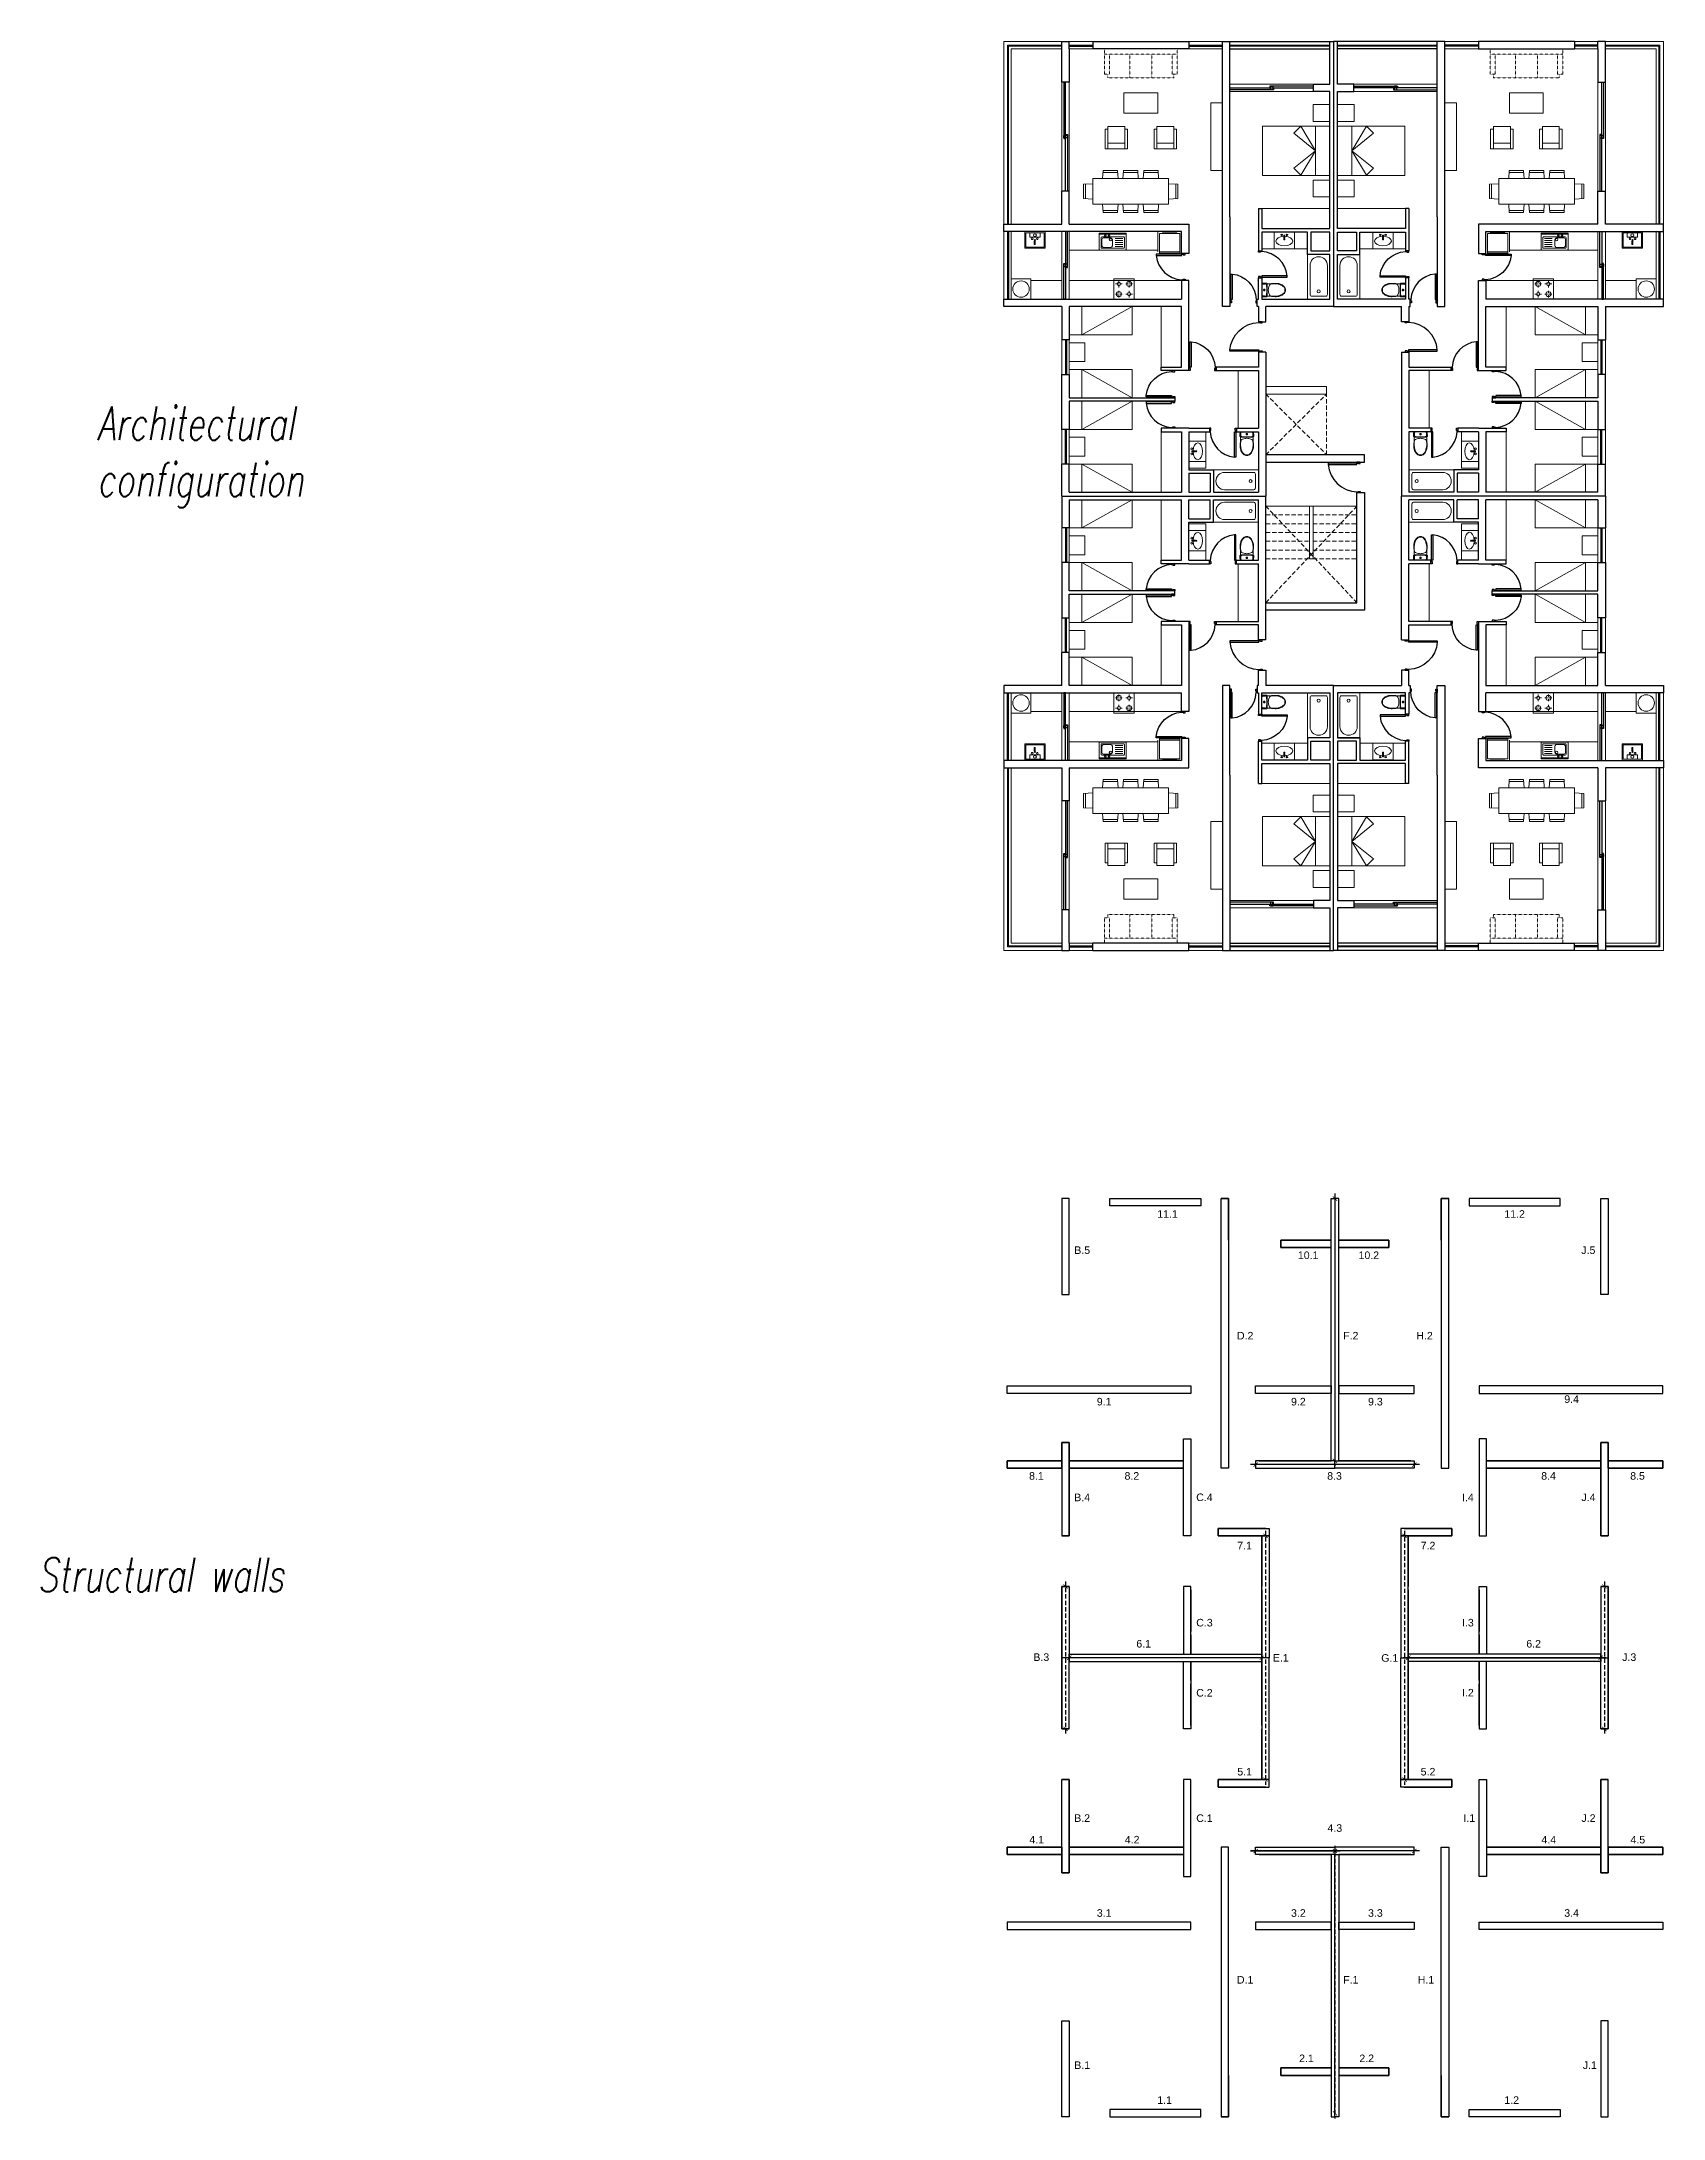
# Model space of a CAD drawing. Header units: inches. Extents: x -2542 to 2785, y 47 to 8827.
# Drawn here: x -2542 to 2262, y 47 to 6198 of the extents above; entities that cross this region are included whole.
import ezdxf

# ---------------------------------------------------------------- set-up
doc = ezdxf.new("R2010")
doc.units = ezdxf.units.IN
doc.header["$MEASUREMENT"] = 0
doc.linetypes.add('DASHED', pattern=[19.05, 12.7, -6.35])
doc.linetypes.add('HIDDEN', pattern=[0.375, 0.25, -0.125])
for name, color, linetype, lineweight in [('01 BLOQUES MUEBLES', 252, 'Continuous', 13), ('01 MUROS', 250, 'Continuous', 9), ('AR-PROYECCION', 7, 'Continuous', 9), ('HATCH MURO', 251, 'Continuous', 13), ('MURO', 250, 'Continuous', 20)]:
    doc.layers.add(name, color=color, linetype=linetype, lineweight=lineweight)
for name, color, linetype in [('01 TEXTO SIMB.', 2, 'Continuous'), ('AR-ARTEFACTOS', 7, 'Continuous'), ('CM', 7, 'Continuous'), ('mx', 1, 'Continuous'), ('my', 5, 'Continuous'), ('NombreMuroX', 3, 'Continuous'), ('NombreMuroY', 2, 'Continuous'), ('PROYECCIÓN', 250, 'DASHED'), ('PUERTA', 252, 'Continuous'), ('x', 5, 'Continuous'), ('y', 1, 'DASHED')]:
    doc.layers.add(name, color=color, linetype=linetype)
doc.layers.add('VIEWPORT', color=2, linetype='Continuous', lineweight=15, plot=False)
doc.styles.add('ROMANS', font='romans.shx', dxfattribs={"width": 0.7, "oblique": 10})
doc.styles.get("Standard").update_dxf_attribs({"font": 'Arial.ttf'})

msp = doc.modelspace()

# ---------------------------------------------------------------- texts
at = {"layer": 'CM', "color": 1, "ltscale": 9, "char_height": 100, "attachment_point": 1, "style": 'ROMANS'}
for s, insert in [('{\\C256;Architectural configuration}', (-2378.5, 5117.6)), ('{\\C256;Structural walls}', (-2553.9, 1707.2))]:
    msp.add_mtext_dynamic_manual_height_columns(s, width=1124.51, gutter_width=105, heights=[0], dxfattribs=dict(at, insert=insert))
at = {"layer": 'NombreMuroX', "color": 3}
for s, p in [('11.1', (762.6, 2714.8)), ('11.2', (1790.7, 2714.8)), ('10.1', (1179.1, 2592.6)), ('10.2', (1358.8, 2592.6)), ('9.1', (583.5, 2158.9)), ('9.2', (1158.8, 2158.9)), ('9.3', (1387, 2158.9)), ('9.4', (1968.2, 2166.3)), ('8.1', (382.9, 1939)), ('8.2', (665.6, 1939)), ('8.3', (1265.9, 1939)), ('8.4', (1899.8, 1939)), ('8.5', (2163.5, 1939)), ('7.1', (999.5, 1732.7)), ('7.2', (1542.8, 1732.7)), ('6.1', (700.6, 1441.9)), ('6.2', (1855.7, 1441.9)), ('5.1', (999.7, 1063)), ('5.2', (1542.9, 1063)), ('4.1', (383.7, 861.7)), ('4.2', (666.5, 861.7)), ('4.3', (1266.8, 896.2)), ('4.4', (1900.6, 861.8)), ('4.5', (2164.4, 861.8)), ('3.1', (583.5, 644.5)), ('3.2', (1158.8, 644.5)), ('3.3', (1387, 644.5)), ('3.4', (1968.2, 644.5)), ('2.1', (1182.7, 214.1)), ('2.2', (1361.2, 214.1)), ('1.1', (762.6, 90.4)), ('1.2', (1790.7, 90.4))]:
    msp.add_text(s, height=22.4, dxfattribs=at).set_placement(p)
at = {"layer": 'NombreMuroY'}
for s, rotation, p in [('B.5', 0, (516.7, 2607.6)), ('J.5', 360, (2018.6, 2607.6)), ('H.2', 360, (1530, 2354.3)), ('B.4', 0, (516.7, 1875.3)), ('I.4', 360, (1665.2, 1875.3)), ('J.4', 360, (2018.9, 1875.7)), ('I.3', 360, (1665.1, 1504.4))]:
    msp.add_text(s, height=22.4, rotation=rotation, dxfattribs=at).set_placement(p)
for s, p in [('D.2', (998.6, 2354.3)), ('F.2', (1313.2, 2354.3)), ('C.4', (878, 1875.7)), ('C.3', (878, 1504.4)), ('B.3', (395.6, 1402.3)), ('E.1', (1104.9, 1400.2)), ('G.1', (1426, 1399.9)), ('J.3', (2139.8, 1402.3)), ('C.2', (878, 1296.7)), ('I.2', (1665.3, 1297)), ('B.2', (516.7, 925.6)), ('C.1', (878, 925.4)), ('I.1', (1669.4, 925.6)), ('J.2', (2019, 925.6)), ('D.1', (998.6, 446.7)), ('F.1', (1313.2, 446.7)), ('H.1', (1534.1, 446.7)), ('B.1', (516.7, 193.8)), ('J.1', (2023.1, 193.8))]:
    msp.add_text(s, height=22.4, dxfattribs=at).set_placement(p)

# ---------------------------------------------------------------- blocks, each defined once
blk = doc.blocks.new('_ArchTick')
at = {"color": 0, "linetype": 'ByBlock', "lineweight": 18, "const_width": 0.15}
blk.add_lwpolyline([(-0.5, -0.5), (0.5, 0.5)], dxfattribs=at)
blk = doc.blocks.new('tina')
at = {"layer": '01 BLOQUES MUEBLES'}
blk.add_lwpolyline([(5757.6, 7708.3), (5757.6, 7575.6), (5823.9, 7575.6), (5823.9, 7708.3)], close=True, dxfattribs=at)
blk.add_lwpolyline([(5765.1, 7694.7), (5765.1, 7608.4, 0.999997), (5816.4, 7608.4), (5816.4, 7694.7, 0.414214), (5811.6, 7699.4), (5769.9, 7699.4, 0.414214)], format="xyb", close=True, dxfattribs=at)
blk.add_circle((5790.8, 7685.2), 4.55, dxfattribs=at)
blk = doc.blocks.new('lavatorio loggia')
at = {"layer": '01 BLOQUES MUEBLES'}
for p, q in [((-6171.9, -1652.1), (-6220.7, -1652.1)), ((-6220.7, -1652.1), (-6220.7, -1712.1)), ((-6174.5, -1654.7), (-6217.1, -1654.7)), ((-6217.1, -1654.7), (-6217.1, -1709.5)), ((-6174.5, -1709.5), (-6174.5, -1654.7)), ((-6171.9, -1712.1), (-6171.9, -1652.1)), ((-6220.7, -1712.1), (-6171.9, -1712.1)), ((-6217.1, -1667), (-6204.1, -1667)), ((-6217.1, -1697.2), (-6217.1, -1667)), ((-6204.1, -1697.2), (-6217.1, -1697.2)), ((-6217.1, -1709.5), (-6174.5, -1709.5)), ((-6204.1, -1667), (-6204.1, -1697.2)), ((-6192.7, -1684), (-6192.7, -1681)), ((-6192.7, -1681), (-6182.7, -1681)), ((-6192.7, -1684), (-6192.7, -1681)), ((-6192.7, -1681), (-6182.7, -1681)), ((-6182.7, -1684), (-6192.7, -1684)), ((-6182.7, -1684), (-6192.7, -1684)), ((-6182.7, -1681), (-6182.7, -1682.5)), ((-6182.7, -1681), (-6182.7, -1682.5)), ((-6182.7, -1682.5), (-6182.7, -1684)), ((-6182.7, -1682.5), (-6182.7, -1684))]:
    blk.add_line(p, q, dxfattribs=at)
for centre, radius in [((-6210.2, -1682.1), 4.32), ((-6199.5, -1675), 2.5), ((-6199.5, -1690.4), 2.5), ((-6195.5, -1682.5), 1.61)]:
    blk.add_circle(centre, radius, dxfattribs=at)
blk = doc.blocks.new('lavamanoss')
at = {"layer": '01 BLOQUES MUEBLES'}
for p, q in [((5937.7, 7604.3), (5937.7, 7607.3)), ((5937.7, 7607.3), (5947.7, 7607.3)), ((5947.7, 7604.3), (5937.7, 7604.3)), ((5947.7, 7607.3), (5947.7, 7605.8)), ((5947.7, 7605.8), (5947.7, 7604.3))]:
    blk.add_line(p, q, dxfattribs=at)
blk.add_lwpolyline([(5906.9, 7635.6), (5906.9, 7575.6), (5956.9, 7575.6), (5956.9, 7635.6)], close=True, dxfattribs=at)
for centre, radius in [((5935, 7605.8), 1.61), ((5948.2, 7613.5), 2.5), ((5948.2, 7598), 2.5)]:
    blk.add_circle(centre, radius, dxfattribs=at)
blk.add_ellipse((5930.2, 7605.8), major_axis=(0, -25), ratio=0.565157, start_param=1.634018, end_param=7.79076, dxfattribs=at)
blk = doc.blocks.new('puerta3')
at = {"layer": 'PUERTA'}
for points in [[(6322.7, 7702.4), (6325.2, 7702.4), (6325.2, 7707.4), (6326.7, 7707.4), (6326.7, 7712.4), (6322.7, 7712.4)], [(6329.2, 7702.4), (6325.2, 7702.4), (6325.2, 7617.4), (6329.2, 7617.4)], [(6412.7, 7702.4), (6410.2, 7702.4), (6410.2, 7707.4), (6409.2, 7707.4), (6409.2, 7712.4), (6412.7, 7712.4)]]:
    blk.add_lwpolyline(points, close=True, dxfattribs=at)
blk.add_arc((6322.9, 7704.6), 87.4, 274.14954, 358.5881, dxfattribs=at)
blk = doc.blocks.new('ddd')
at = {"layer": '01 BLOQUES MUEBLES', "linetype": 'HIDDEN', "ltscale": 0.01}
for p, q in [((6188.1, 6399.3), (6113.1, 6399.3)), ((6128.1, 6399.3), (6128.1, 6184.3)), ((6188.1, 6399.3), (6188.1, 6384.3)), ((6188.1, 6384.3), (6128.1, 6384.3)), ((6198.1, 6389.3), (6188.1, 6389.3)), ((6198.1, 6389.3), (6198.1, 6194.3)), ((6198.1, 6324.3), (6128.1, 6324.3)), ((6198.1, 6259.3), (6128.1, 6259.3)), ((6188.1, 6184.3), (6113.1, 6184.3)), ((6188.1, 6199.3), (6128.1, 6199.3)), ((6188.1, 6199.3), (6188.1, 6184.3)), ((6198.1, 6194.3), (6188.1, 6194.3))]:
    blk.add_line(p, q, dxfattribs=at)
blk.add_lwpolyline([(6113.1, 6399.3), (6113.1, 6184.3)], dxfattribs=at)
blk = doc.blocks.new('Sofá 1 cuerpo')
at = {"layer": '01 BLOQUES MUEBLES'}
for points in [[(2459.9, 3659), (2449.9, 3659), (2449.9, 3589), (2459.9, 3589), (2459.9, 3659)], [(2519.9, 3659), (2529.9, 3659), (2529.9, 3589), (2519.9, 3589), (2519.9, 3659)]]:
    blk.add_lwpolyline(points, dxfattribs=at)
for points in [[(2519.9, 3639), (2459.9, 3639), (2459.9, 3659), (2519.9, 3659)], [(2519.9, 3579), (2459.9, 3579), (2459.9, 3639), (2519.9, 3639)]]:
    blk.add_lwpolyline(points, close=True, dxfattribs=at)
blk = doc.blocks.new('_Lavaplatos_50x80')
at = {"layer": '01 BLOQUES MUEBLES'}
for p, q in [((0.03, -0.8), (0.03, 0)), ((0.11, -0.73), (0.11, -0.085)), ((0.135, -0.34), (0.135, -0.13)), ((0.14, -0.055), (0.42, -0.055)), ((0.16, -0.704), (0.16, -0.474)), ((0.185, -0.08), (0.375, -0.08)), ((0.375, -0.39), (0.185, -0.39)), ((0.22, -0.704), (0.22, -0.474)), ((0.28, -0.704), (0.28, -0.474)), ((0.34, -0.704), (0.34, -0.474)), ((0.4, -0.704), (0.4, -0.474)), ((0.425, -0.13), (0.425, -0.34)), ((0.45, -0.085), (0.45, -0.385)), ((0.45, -0.385), (0.45, -0.73)), ((0.43, -0.75), (0.13, -0.75))]:
    blk.add_line(p, q, dxfattribs=at)
blk.add_lwpolyline([(0.48, -0.8), (0, -0.8), (0, 0), (0.48, 0, -0.414214), (0.5, -0.02), (0.5, -0.78, -0.414214)], format="xyb", close=True, dxfattribs=at)
for centre, radius in [((0.068, -0.18), 0.0232), ((0.068, -0.29), 0.0232), ((0.193, -0.336), 0.035)]:
    blk.add_circle(centre, radius, dxfattribs=at)
for centre, radius, start, end in [((0.14, -0.085), 0.03, 90, 180), ((0.185, -0.13), 0.05, 90, 180), ((0.185, -0.34), 0.05, 180, 270), ((0.375, -0.13), 0.05, 0, 90), ((0.375, -0.34), 0.05, 270, 0), ((0.42, -0.085), 0.03, 0, 90), ((0.13, -0.73), 0.02, 180, 270), ((0.43, -0.73), 0.02, 270, 0)]:
    blk.add_arc(centre, radius, start, end, dxfattribs=at)
blk = doc.blocks.new('_Cocina_1')
at = {"layer": '01 BLOQUES MUEBLES', "ltscale": 0.02}
for p, q in [((-0.6, -0.3), (-0.6, 0.3)), ((-0.6, 0.3), (0, 0.3)), ((-0.55, 0.15), (-0.475, 0.15)), ((-0.55, 0.15), (-0.475, 0.15)), ((-0.55, 0.15), (-0.475, 0.15)), ((-0.55, 0.15), (-0.475, 0.15)), ((-0.55, 0.15), (-0.475, 0.15)), ((-0.45, 0.175), (-0.45, 0.25)), ((-0.45, 0.175), (-0.45, 0.25)), ((-0.45, 0.175), (-0.45, 0.25)), ((-0.45, 0.175), (-0.45, 0.25)), ((-0.45, 0.175), (-0.45, 0.25)), ((-0.45, 0.05), (-0.45, 0.125)), ((-0.45, 0.05), (-0.45, 0.125)), ((-0.45, 0.05), (-0.45, 0.125)), ((-0.45, 0.05), (-0.45, 0.125)), ((-0.45, 0.05), (-0.45, 0.125)), ((-0.425, 0.15), (-0.35, 0.15)), ((-0.425, 0.15), (-0.35, 0.15)), ((-0.425, 0.15), (-0.35, 0.15)), ((-0.425, 0.15), (-0.35, 0.15)), ((-0.425, 0.15), (-0.35, 0.15)), ((-0.25, 0.15), (-0.175, 0.15)), ((-0.25, 0.15), (-0.175, 0.15)), ((-0.25, 0.15), (-0.175, 0.15)), ((-0.25, 0.15), (-0.175, 0.15)), ((-0.25, 0.15), (-0.175, 0.15)), ((-0.15, 0.175), (-0.15, 0.25)), ((-0.15, 0.125), (-0.15, 0.05)), ((-0.05, 0.15), (-0.125, 0.15)), ((0, 0.3), (0, -0.3)), ((0, -0.3), (-0.6, -0.3)), ((0, -0.3), (-0.6, -0.3)), ((0, -0.3), (-0.6, -0.3)), ((0, -0.3), (-0.6, -0.3)), ((0, -0.3), (-0.6, -0.3)), ((-0.55, -0.15), (-0.475, -0.15)), ((-0.55, -0.15), (-0.475, -0.15)), ((-0.55, -0.15), (-0.475, -0.15)), ((-0.55, -0.15), (-0.475, -0.15)), ((-0.55, -0.15), (-0.475, -0.15)), ((-0.45, -0.125), (-0.45, -0.05)), ((-0.45, -0.125), (-0.45, -0.05)), ((-0.45, -0.125), (-0.45, -0.05)), ((-0.45, -0.125), (-0.45, -0.05)), ((-0.45, -0.125), (-0.45, -0.05)), ((-0.45, -0.25), (-0.45, -0.175)), ((-0.45, -0.25), (-0.45, -0.175)), ((-0.45, -0.25), (-0.45, -0.175)), ((-0.45, -0.25), (-0.45, -0.175)), ((-0.45, -0.25), (-0.45, -0.175)), ((-0.425, -0.15), (-0.35, -0.15)), ((-0.425, -0.15), (-0.35, -0.15)), ((-0.425, -0.15), (-0.35, -0.15)), ((-0.425, -0.15), (-0.35, -0.15)), ((-0.425, -0.15), (-0.35, -0.15)), ((-0.25, -0.15), (-0.175, -0.15)), ((-0.25, -0.15), (-0.175, -0.15)), ((-0.25, -0.15), (-0.175, -0.15)), ((-0.25, -0.15), (-0.175, -0.15)), ((-0.25, -0.15), (-0.175, -0.15)), ((-0.15, -0.125), (-0.15, -0.05)), ((-0.15, -0.125), (-0.15, -0.05)), ((-0.15, -0.125), (-0.15, -0.05)), ((-0.15, -0.125), (-0.15, -0.05)), ((-0.15, -0.125), (-0.15, -0.05)), ((-0.15, -0.175), (-0.15, -0.25)), ((-0.125, -0.15), (-0.05, -0.15)), ((-0.125, -0.15), (-0.05, -0.15)), ((-0.125, -0.15), (-0.05, -0.15)), ((-0.125, -0.15), (-0.05, -0.15)), ((-0.125, -0.15), (-0.05, -0.15))]:
    blk.add_line(p, q, dxfattribs=at)
for centre, radius in [((-0.45, 0.15), 0.05), ((-0.45, 0.15), 0.05), ((-0.45, 0.15), 0.05), ((-0.45, 0.15), 0.05), ((-0.45, 0.15), 0.05), ((-0.15, 0.15), 0.075), ((-0.15, 0.15), 0.075), ((-0.15, 0.15), 0.075), ((-0.15, 0.15), 0.075), ((-0.15, 0.15), 0.075), ((-0.45, -0.15), 0.075), ((-0.45, -0.15), 0.075), ((-0.45, -0.15), 0.075), ((-0.45, -0.15), 0.075), ((-0.45, -0.15), 0.075), ((-0.15, -0.15), 0.05), ((-0.15, -0.15), 0.05), ((-0.15, -0.15), 0.05), ((-0.15, -0.15), 0.05), ((-0.15, -0.15), 0.05)]:
    blk.add_circle(centre, radius, dxfattribs=at)
blk = doc.blocks.new('lav')
at = {"layer": '01 BLOQUES MUEBLES'}
for p, q in [((53035.9, -1515.9), (53035.9, -1455.9)), ((53035.9, -1455.9), (53040.4, -1455.9)), ((53040.4, -1515.9), (53040.4, -1455.9)), ((53041.4, -1515.9), (53041.4, -1455.9)), ((53041.4, -1455.9), (53095.9, -1455.9)), ((53095.9, -1455.9), (53095.9, -1515.9)), ((53097.6, -1464.8), (53095.9, -1464.8)), ((53097.6, -1507.9), (53097.6, -1464.8)), ((53035.9, -1515.9), (53040.4, -1515.9)), ((53095.9, -1515.9), (53041.4, -1515.9)), ((53095.9, -1507.9), (53097.6, -1507.9))]:
    blk.add_line(p, q, dxfattribs=at)
blk = doc.blocks.new('puerta')
at = {"layer": 'PUERTA'}
for points in [[(6345.5, 7465.6), (6341.5, 7465.6), (6341.5, 7455.6), (6344, 7455.6), (6344, 7459.6), (6345.5, 7459.6)], [(6348, 7455.6), (6344, 7455.6), (6344, 7380.1), (6348, 7380.1)], [(6418, 7465.6), (6422, 7465.6), (6422, 7455.6), (6419.5, 7455.6), (6419.5, 7459.6), (6418, 7459.6)]]:
    blk.add_lwpolyline(points, close=True, dxfattribs=at)
blk.add_arc((6340, 7459.2), 79.5, 275.71255, 357.37316, dxfattribs=at)
blk = doc.blocks.new('wcc')
at = {"layer": '01 BLOQUES MUEBLES'}
for p, q in [((5840.3, 7691.8), (5840.4, 7693.8)), ((5840.4, 7691.6), (5840.3, 7691.8)), ((5840.4, 7693.8), (5840.5, 7695.8)), ((5840.4, 7691.3), (5840.4, 7691.6)), ((5840.6, 7691), (5840.4, 7691.3)), ((5840.5, 7695.8), (5840.6, 7697.7)), ((5840.6, 7697.7), (5840.7, 7699.7)), ((5840.8, 7690.7), (5840.6, 7691)), ((5840.7, 7699.7), (5840.8, 7701.7)), ((5840.8, 7702), (5840.9, 7702.3)), ((5840.8, 7701.7), (5840.8, 7702)), ((5841, 7690.4), (5840.8, 7690.7)), ((5840.9, 7702.3), (5841, 7702.6)), ((5841, 7702.6), (5841.1, 7702.9)), ((5841.3, 7690.1), (5841, 7690.4)), ((5841.1, 7702.9), (5841.3, 7703.2)), ((5841.3, 7703.2), (5841.4, 7703.5)), ((5841.6, 7689.9), (5841.3, 7690.1)), ((5841.4, 7703.5), (5841.6, 7703.9)), ((5841.6, 7703.9), (5841.9, 7704.2)), ((5842, 7689.6), (5841.6, 7689.9)), ((5841.9, 7704.2), (5842.3, 7704.5)), ((5842.4, 7689.4), (5842, 7689.6)), ((5842.3, 7704.5), (5842.6, 7704.7)), ((5842.6, 7689.4), (5842.4, 7689.4)), ((5842.4, 7685.9), (5842.6, 7689.4)), ((5842.6, 7704.7), (5842.9, 7704.8)), ((5842.6, 7689.4), (5843.1, 7689.2)), ((5842.9, 7704.8), (5843.3, 7704.9)), ((5843.1, 7693), (5843.2, 7694.7)), ((5843.1, 7692.8), (5843.1, 7693)), ((5843.2, 7692.6), (5843.1, 7692.8)), ((5843.1, 7689.2), (5843.5, 7689)), ((5843.2, 7694.7), (5843.3, 7696.4)), ((5843.3, 7692.3), (5843.2, 7692.6)), ((5843.3, 7704.9), (5843.6, 7704.9)), ((5843.3, 7698.1), (5843.4, 7699.8)), ((5843.3, 7696.4), (5843.3, 7698.1)), ((5843.5, 7692), (5843.3, 7692.3)), ((5843.4, 7699.8), (5843.5, 7701.5)), ((5843.5, 7701.5), (5843.6, 7701.8)), ((5843.7, 7691.8), (5843.5, 7692)), ((5843.5, 7689), (5844, 7688.9)), ((5843.6, 7704.9), (5843.9, 7704.9)), ((5843.6, 7702), (5843.7, 7702.3)), ((5843.6, 7701.8), (5843.6, 7702)), ((5843.7, 7702.3), (5843.8, 7702.5)), ((5844, 7691.5), (5843.7, 7691.8)), ((5843.8, 7702.5), (5843.9, 7702.8)), ((5843.9, 7704.9), (5844.2, 7705)), ((5843.9, 7702.8), (5844.1, 7703.1)), ((5844.3, 7691.3), (5844, 7691.5)), ((5844.1, 7703.1), (5844.2, 7703.4)), ((5844.2, 7705), (5860.9, 7705)), ((5844.2, 7703.4), (5844.5, 7703.7)), ((5844.6, 7691.1), (5844.3, 7691.3)), ((5844.5, 7703.7), (5844.8, 7704)), ((5844.9, 7690.9), (5844.6, 7691.1)), ((5844.8, 7704), (5845.1, 7704.1)), ((5845.1, 7690.9), (5844.9, 7690.9)), ((5845.1, 7704.1), (5845.4, 7704.3)), ((5845.1, 7690.9), (5845.5, 7690.7)), ((5845.4, 7704.3), (5845.6, 7704.3)), ((5845.5, 7690.7), (5845.9, 7690.6)), ((5845.6, 7704.3), (5845.9, 7704.3)), ((5845.9, 7704.3), (5846.2, 7704.3)), ((5845.9, 7690.6), (5846.3, 7690.5)), ((5846.2, 7704.3), (5846.5, 7704.4)), ((5846.3, 7690.5), (5846.5, 7690.4)), ((5846.5, 7704.4), (5860.9, 7704.4)), ((5846.5, 7690.4), (5857.6, 7690.1)), ((5857.6, 7690.1), (5860.9, 7690.1)), ((5858.8, 7698), (5858.7, 7697.5)), ((5858.7, 7697.5), (5858.7, 7697)), ((5858.7, 7697), (5858.9, 7696.5)), ((5858.9, 7698.4), (5858.8, 7698)), ((5859.2, 7698.9), (5858.9, 7698.4)), ((5858.9, 7696.5), (5859.2, 7696.1)), ((5859.5, 7699.2), (5859.2, 7698.9)), ((5859.2, 7696.1), (5859.6, 7695.7)), ((5859.9, 7699.5), (5859.5, 7699.2)), ((5859.6, 7695.7), (5860, 7695.5)), ((5859.9, 7698.2), (5859.7, 7697.8)), ((5859.7, 7697.8), (5859.7, 7697.4)), ((5859.7, 7697.4), (5859.7, 7697.1)), ((5859.7, 7697.1), (5859.9, 7696.8)), ((5860.4, 7699.6), (5859.9, 7699.5)), ((5860.2, 7698.5), (5859.9, 7698.2)), ((5859.9, 7696.8), (5860.2, 7696.4)), ((5860, 7695.5), (5860.4, 7695.3)), ((5860.6, 7698.7), (5860.2, 7698.5)), ((5860.2, 7696.4), (5860.5, 7696.3)), ((5860.9, 7699.7), (5860.4, 7699.6)), ((5860.4, 7695.3), (5860.9, 7695.2)), ((5860.5, 7696.3), (5860.9, 7696.2)), ((5860.9, 7698.7), (5860.6, 7698.7)), ((5860.9, 7705), (5877.7, 7704.9)), ((5860.9, 7704.4), (5875.4, 7704.3)), ((5860.9, 7699.7), (5861.5, 7699.6)), ((5860.9, 7698.7), (5861.3, 7698.7)), ((5861.4, 7696.3), (5860.9, 7696.2)), ((5861.5, 7695.3), (5860.9, 7695.2)), ((5864.2, 7690.1), (5860.9, 7690.1)), ((5861.3, 7698.7), (5861.7, 7698.5)), ((5861.7, 7696.4), (5861.4, 7696.3)), ((5861.5, 7699.6), (5861.9, 7699.5)), ((5861.9, 7695.5), (5861.5, 7695.3)), ((5861.7, 7698.5), (5862, 7698.2)), ((5862, 7696.8), (5861.7, 7696.4)), ((5861.9, 7699.5), (5862.3, 7699.2)), ((5862.3, 7695.7), (5861.9, 7695.5)), ((5862, 7698.2), (5862.2, 7697.8)), ((5862.2, 7697.1), (5862, 7696.8)), ((5862.2, 7697.8), (5862.2, 7697.4)), ((5862.2, 7697.4), (5862.2, 7697.1)), ((5862.3, 7699.2), (5862.7, 7698.9)), ((5862.7, 7696.1), (5862.3, 7695.7)), ((5862.7, 7698.9), (5863, 7698.4)), ((5863, 7696.5), (5862.7, 7696.1)), ((5863, 7698.4), (5863.1, 7698)), ((5863.1, 7697), (5863, 7696.5)), ((5863.1, 7698), (5863.2, 7697.5)), ((5863.2, 7697.5), (5863.1, 7697)), ((5875.4, 7690.4), (5864.2, 7690.1)), ((5875.4, 7704.3), (5875.7, 7704.3)), ((5875.6, 7690.5), (5875.4, 7690.4)), ((5876, 7690.6), (5875.6, 7690.5)), ((5875.7, 7704.3), (5876, 7704.3)), ((5876, 7704.3), (5876.2, 7704.3)), ((5876.4, 7690.7), (5876, 7690.6)), ((5876.2, 7704.3), (5876.5, 7704.2)), ((5876.8, 7690.8), (5876.4, 7690.7)), ((5876.5, 7704.2), (5876.8, 7704.1)), ((5876.8, 7704.1), (5877.1, 7704)), ((5877, 7690.9), (5876.8, 7690.8)), ((5877.3, 7691.1), (5877, 7690.9)), ((5877.1, 7704), (5877.4, 7703.7)), ((5877.6, 7691.3), (5877.3, 7691.1)), ((5877.4, 7703.7), (5877.6, 7703.4)), ((5877.6, 7703.4), (5877.8, 7703.1)), ((5877.9, 7691.5), (5877.6, 7691.3)), ((5877.7, 7704.9), (5878, 7704.9)), ((5877.8, 7703.1), (5878, 7702.8)), ((5878.2, 7691.8), (5877.9, 7691.5)), ((5878.4, 7689), (5877.9, 7688.9)), ((5878, 7704.9), (5878.3, 7704.9)), ((5878, 7702.8), (5878.1, 7702.5)), ((5878.1, 7702.5), (5878.2, 7702.3)), ((5878.2, 7702.3), (5878.3, 7702)), ((5878.4, 7692), (5878.2, 7691.8)), ((5878.3, 7704.9), (5878.6, 7704.9)), ((5878.3, 7702), (5878.3, 7701.8)), ((5878.3, 7701.8), (5878.4, 7701.5)), ((5878.4, 7701.5), (5878.5, 7699.8)), ((5878.6, 7692.3), (5878.4, 7692)), ((5878.8, 7689.1), (5878.4, 7689)), ((5878.5, 7699.8), (5878.5, 7698.1)), ((5878.5, 7698.1), (5878.6, 7696.4)), ((5878.6, 7704.9), (5879, 7704.8)), ((5878.6, 7696.4), (5878.7, 7694.7)), ((5878.7, 7692.5), (5878.6, 7692.3)), ((5878.7, 7694.7), (5878.8, 7693)), ((5878.8, 7693), (5878.7, 7692.8)), ((5878.7, 7692.8), (5878.7, 7692.5)), ((5879.3, 7689.3), (5878.8, 7689.1)), ((5879, 7704.8), (5879.3, 7704.7)), ((5879.3, 7704.7), (5879.6, 7704.5)), ((5879.5, 7689.4), (5879.3, 7689.3)), ((5879.3, 7689.3), (5879.4, 7685.9)), ((5879.9, 7689.6), (5879.5, 7689.4)), ((5879.6, 7704.5), (5880, 7704.2)), ((5880.2, 7689.9), (5879.9, 7689.6)), ((5880, 7704.2), (5880.2, 7703.9)), ((5880.2, 7703.9), (5880.5, 7703.5)), ((5880.6, 7690.1), (5880.2, 7689.9)), ((5880.5, 7703.5), (5880.6, 7703.2)), ((5880.6, 7703.2), (5880.8, 7702.9)), ((5880.9, 7690.4), (5880.6, 7690.1)), ((5880.8, 7702.9), (5880.9, 7702.5)), ((5880.9, 7702.5), (5881, 7702.2)), ((5881.1, 7690.7), (5880.9, 7690.4)), ((5881, 7702.2), (5881.1, 7701.9)), ((5881.1, 7701.9), (5881.1, 7701.7)), ((5881.1, 7701.7), (5881.2, 7699.7)), ((5881.3, 7691), (5881.1, 7690.7)), ((5881.2, 7699.7), (5881.3, 7697.7)), ((5881.3, 7697.7), (5881.4, 7695.8)), ((5881.4, 7691.3), (5881.3, 7691)), ((5881.4, 7695.8), (5881.5, 7693.8)), ((5881.5, 7691.6), (5881.4, 7691.3)), ((5881.5, 7693.8), (5881.5, 7691.8)), ((5881.5, 7691.8), (5881.5, 7691.6)), ((5841.2, 7664.9), (5841.4, 7670.4)), ((5841.2, 7662.2), (5841.2, 7664.9)), ((5841.3, 7659.5), (5841.2, 7662.2)), ((5841.6, 7656.9), (5841.3, 7659.5)), ((5841.4, 7670.4), (5842, 7675.9)), ((5842.1, 7654.2), (5841.6, 7656.9)), ((5842, 7675.9), (5842.3, 7681.3)), ((5842.8, 7651.6), (5842.1, 7654.2)), ((5842.3, 7681.3), (5842.4, 7685.9)), ((5842.5, 7671.5), (5842.3, 7668.5)), ((5842.3, 7668.5), (5842.3, 7665.6)), ((5842.3, 7665.6), (5842.5, 7662.6)), ((5842.8, 7674.6), (5842.5, 7671.5)), ((5842.5, 7662.6), (5842.8, 7659.8)), ((5843.2, 7677.5), (5842.8, 7674.6)), ((5842.8, 7659.8), (5843.5, 7656.5)), ((5843.7, 7649.1), (5842.8, 7651.6)), ((5843.8, 7680.2), (5843.2, 7677.5)), ((5843.5, 7656.5), (5844.5, 7653)), ((5844.7, 7646.7), (5843.7, 7649.1)), ((5846.2, 7681.7), (5843.8, 7680.2)), ((5844, 7688.9), (5844.3, 7688.9)), ((5844.3, 7688.9), (5857.1, 7688.5)), ((5844.5, 7653), (5845.4, 7650.5)), ((5846, 7644.3), (5844.7, 7646.7)), ((5845.4, 7650.5), (5846.4, 7648.1)), ((5847.4, 7642.1), (5846, 7644.3)), ((5848.6, 7682.8), (5846.2, 7681.7)), ((5846.4, 7648.1), (5847.3, 7645.9)), ((5847.3, 7645.9), (5848.3, 7643.9)), ((5849.2, 7640), (5847.4, 7642.1)), ((5848.3, 7643.9), (5849.5, 7642)), ((5851.7, 7684), (5848.6, 7682.8)), ((5851.1, 7638.2), (5849.2, 7640)), ((5849.5, 7642), (5851, 7640.3)), ((5851, 7640.3), (5852.7, 7638.9)), ((5853.3, 7636.6), (5851.1, 7638.2)), ((5854.7, 7684.8), (5851.7, 7684)), ((5852.7, 7638.9), (5854.6, 7637.7)), ((5855.7, 7635.4), (5853.3, 7636.6)), ((5854.6, 7637.7), (5856.6, 7636.8)), ((5857.8, 7685.3), (5854.7, 7684.8)), ((5858.3, 7634.7), (5855.7, 7635.4)), ((5856.6, 7636.8), (5858.8, 7636.3)), ((5857.1, 7688.5), (5860.9, 7688.5)), ((5860.9, 7685.5), (5857.8, 7685.3)), ((5860.9, 7634.4), (5858.3, 7634.7)), ((5858.8, 7636.3), (5860.9, 7636.2)), ((5864.8, 7688.5), (5860.9, 7688.5)), ((5860.9, 7685.5), (5864.1, 7685.3)), ((5863, 7636.3), (5860.9, 7636.2)), ((5863.6, 7634.7), (5860.9, 7634.4)), ((5865.2, 7636.8), (5863, 7636.3)), ((5866.2, 7635.4), (5863.6, 7634.7)), ((5864.1, 7685.3), (5867.1, 7684.8)), ((5877.6, 7688.8), (5864.8, 7688.5)), ((5867.2, 7637.7), (5865.2, 7636.8)), ((5868.5, 7636.6), (5866.2, 7635.4)), ((5867.1, 7684.8), (5870.2, 7684)), ((5869.1, 7638.9), (5867.2, 7637.7)), ((5870.8, 7638.2), (5868.5, 7636.6)), ((5870.8, 7640.3), (5869.1, 7638.9)), ((5870.2, 7684), (5873.3, 7682.8)), ((5872.3, 7642), (5870.8, 7640.3)), ((5872.7, 7640), (5870.8, 7638.2)), ((5873.5, 7643.9), (5872.3, 7642)), ((5874.4, 7642.1), (5872.7, 7640)), ((5873.3, 7682.8), (5875.6, 7681.7)), ((5874.6, 7645.9), (5873.5, 7643.9)), ((5875.9, 7644.3), (5874.4, 7642.1)), ((5875.5, 7648), (5874.6, 7645.9)), ((5876.5, 7650.5), (5875.5, 7648)), ((5875.6, 7681.7), (5878.1, 7680.2)), ((5877.2, 7646.6), (5875.9, 7644.3)), ((5877.4, 7652.9), (5876.5, 7650.5)), ((5878.2, 7649.1), (5877.2, 7646.6)), ((5878.3, 7656.4), (5877.4, 7652.9)), ((5877.9, 7688.9), (5877.6, 7688.8)), ((5878.1, 7680.2), (5878.7, 7677.5)), ((5879.1, 7651.6), (5878.2, 7649.1)), ((5879, 7659.8), (5878.3, 7656.4)), ((5878.7, 7677.5), (5879.1, 7674.6)), ((5879.4, 7662.6), (5879, 7659.8)), ((5879.1, 7674.6), (5879.4, 7671.5)), ((5879.8, 7654.2), (5879.1, 7651.6)), ((5879.4, 7685.9), (5879.6, 7681.3)), ((5879.4, 7671.5), (5879.6, 7668.5)), ((5879.6, 7665.6), (5879.4, 7662.6)), ((5879.6, 7681.3), (5879.9, 7675.9)), ((5879.6, 7668.5), (5879.6, 7665.6)), ((5880.2, 7656.9), (5879.8, 7654.2)), ((5879.9, 7675.9), (5880.4, 7670.4)), ((5880.6, 7659.5), (5880.2, 7656.9)), ((5880.4, 7670.4), (5880.7, 7664.9)), ((5880.7, 7662.2), (5880.6, 7659.5)), ((5880.7, 7664.9), (5880.7, 7662.2))]:
    blk.add_line(p, q, dxfattribs=at)

# ---------------------------------------------------------------- linework, layer by layer
at = {"layer": '01 BLOQUES MUEBLES', "color": 7}
for p, q in [((1187.9, 5948.1), (1166.7, 5926.9)), ((1166.7, 5926.9), (1230.9, 5875.1)), ((1230.9, 5875.1), (1187.9, 5948.1)), ((1339.2, 5875.1), (1382.2, 5948.1)), ((1403.4, 5926.9), (1339.2, 5875.1)), ((1382.2, 5948.1), (1403.4, 5926.9)), ((1166.7, 5823.3), (1230.9, 5875.1)), ((1230.9, 5875.1), (1187.9, 5802.1)), ((1339.2, 5875.1), (1382.2, 5802.1)), ((1403.4, 5823.3), (1339.2, 5875.1)), ((602.3, 5810.7), (644.8, 5810.7)), ((662.4, 5810.7), (704.9, 5810.7)), ((722.5, 5810.7), (765, 5810.7)), ((1187.9, 5802.1), (1166.7, 5823.3)), ((1382.2, 5802.1), (1403.4, 5823.3)), ((1847.5, 5810.7), (1805, 5810.7)), ((1907.6, 5810.7), (1865.1, 5810.7)), ((1967.7, 5810.7), (1925.2, 5810.7)), ((550.1, 5775.6), (550.1, 5733.1)), ((817.3, 5775.6), (817.3, 5733.1)), ((1752.8, 5775.6), (1752.8, 5733.1)), ((2019.9, 5775.6), (2019.9, 5733.1)), ((602.3, 5698), (644.8, 5698)), ((662.4, 5698), (704.9, 5698)), ((722.5, 5698), (765, 5698)), ((1847.5, 5698), (1805, 5698)), ((1907.6, 5698), (1865.1, 5698)), ((1967.7, 5698), (1925.2, 5698)), ((548.5, 5026.2), (502, 5026.2)), ((502, 5026.2), (502, 4970.5)), ((548.5, 4970.5), (548.5, 5026.2)), ((865.2, 4984.8), (865.2, 4986.3)), ((865.2, 4986.3), (875.2, 4986.3)), ((865.2, 4983.3), (865.2, 4984.8)), ((875.2, 4983.3), (865.2, 4983.3)), ((875.2, 4986.3), (875.2, 4983.3)), ((1007.3, 5031.6), (1007.4, 5033.6)), ((1007.3, 5029.7), (1007.3, 5031.6)), ((1007.3, 5029.4), (1007.3, 5029.7)), ((1007.4, 5029.2), (1007.3, 5029.4)), ((1007.4, 5033.6), (1007.5, 5035.6)), ((1007.5, 5028.9), (1007.4, 5029.2)), ((1007.5, 5035.6), (1007.6, 5037.5)), ((1007.7, 5028.6), (1007.5, 5028.9)), ((1007.6, 5037.5), (1007.7, 5039.5)), ((1007.7, 5039.5), (1007.8, 5039.8)), ((1008, 5028.3), (1007.7, 5028.6)), ((1007.8, 5040.1), (1007.9, 5040.4)), ((1007.8, 5039.8), (1007.8, 5040.1)), ((1007.9, 5040.4), (1008.1, 5040.7)), ((1008.3, 5028), (1008, 5028.3)), ((1008.1, 5040.7), (1008.2, 5041)), ((1008.1, 5002.7), (1008.4, 5008.2)), ((1008.1, 5000), (1008.1, 5002.7)), ((1008.2, 4997.3), (1008.1, 5000)), ((1008.2, 5041), (1008.4, 5041.3)), ((1008.6, 4994.7), (1008.2, 4997.3)), ((1008.6, 5027.7), (1008.3, 5028)), ((1008.4, 5041.3), (1008.6, 5041.7)), ((1008.4, 5008.2), (1008.9, 5013.8)), ((1008.6, 5041.7), (1008.8, 5042)), ((1008.9, 5027.5), (1008.6, 5027.7)), ((1009.1, 4992.1), (1008.6, 4994.7)), ((1008.8, 5042), (1009.2, 5042.4)), ((1009.3, 5027.3), (1008.9, 5027.5)), ((1008.9, 5013.8), (1009.2, 5019.2)), ((1009.7, 4989.5), (1009.1, 4992.1)), ((1009.2, 5042.4), (1009.5, 5042.6)), ((1009.2, 5019.2), (1009.4, 5023.7)), ((1009.4, 5009.4), (1009.2, 5006.4)), ((1009.2, 5006.4), (1009.2, 5003.5)), ((1009.2, 5003.5), (1009.4, 5000.5)), ((1009.5, 5027.2), (1009.3, 5027.3)), ((1009.4, 5023.7), (1009.5, 5027.2)), ((1009.8, 5012.5), (1009.4, 5009.4)), ((1009.4, 5000.5), (1009.8, 4997.7)), ((1009.5, 5042.6), (1009.9, 5042.7)), ((1009.5, 5027.2), (1010, 5027)), ((1010.6, 4987), (1009.7, 4989.5)), ((1010.2, 5015.3), (1009.8, 5012.5)), ((1009.8, 4997.7), (1010.5, 4994.3)), ((1009.9, 5042.7), (1010.2, 5042.7)), ((1010, 5027), (1010.5, 5026.8)), ((1010.1, 5032.5), (1010.2, 5034.2)), ((1010.1, 5030.8), (1010.1, 5032.5)), ((1010.1, 5030.6), (1010.1, 5030.8)), ((1010.1, 5030.4), (1010.1, 5030.6)), ((1010.3, 5030.1), (1010.1, 5030.4)), ((1010.2, 5042.7), (1010.5, 5042.8)), ((1010.2, 5034.2), (1010.3, 5036)), ((1010.7, 5018), (1010.2, 5015.3)), ((1010.3, 5036), (1010.4, 5037.7)), ((1010.4, 5029.9), (1010.3, 5030.1)), ((1010.4, 5037.7), (1010.5, 5039.4)), ((1010.7, 5029.6), (1010.4, 5029.9)), ((1010.5, 5042.8), (1010.9, 5042.8)), ((1010.5, 5039.6), (1010.6, 5039.9)), ((1010.5, 5039.4), (1010.5, 5039.6)), ((1010.5, 5026.8), (1010.9, 5026.7)), ((1010.5, 4994.3), (1011.4, 4990.8)), ((1010.6, 5040.1), (1010.7, 5040.4)), ((1010.6, 5039.9), (1010.6, 5040.1)), ((1011.6, 4984.5), (1010.6, 4987)), ((1010.7, 5040.4), (1010.9, 5040.7)), ((1010.9, 5029.4), (1010.7, 5029.6)), ((1013.2, 5019.6), (1010.7, 5018)), ((1010.9, 5042.8), (1011.2, 5042.8)), ((1010.9, 5040.7), (1011, 5040.9)), ((1011.2, 5029.1), (1010.9, 5029.4)), ((1010.9, 5026.7), (1011.2, 5026.7)), ((1011, 5040.9), (1011.2, 5041.3)), ((1011.2, 5042.8), (1027.9, 5042.8)), ((1011.2, 5041.3), (1011.4, 5041.5)), ((1011.5, 5028.9), (1011.2, 5029.1)), ((1011.2, 5026.7), (1024.1, 5026.3)), ((1011.4, 5041.5), (1011.8, 5041.8)), ((1011.4, 4990.8), (1012.3, 4988.3)), ((1011.8, 5028.8), (1011.5, 5028.9)), ((1012.9, 4982.2), (1011.6, 4984.5)), ((1011.8, 5041.8), (1012, 5042)), ((1012, 5028.7), (1011.8, 5028.8)), ((1012, 5042), (1012.3, 5042.1)), ((1012, 5028.7), (1012.4, 5028.5)), ((1012.3, 5042.1), (1012.6, 5042.2)), ((1012.3, 4988.3), (1013.3, 4985.9)), ((1012.4, 5028.5), (1012.8, 5028.4)), ((1012.6, 5042.2), (1012.9, 5042.2)), ((1012.8, 5028.4), (1013.2, 5028.3)), ((1012.9, 5042.2), (1013.2, 5042.2)), ((1013.2, 5042.2), (1013.4, 5042.2)), ((1013.2, 5028.3), (1013.5, 5028.3)), ((1015.5, 5020.6), (1013.2, 5019.6)), ((1013.3, 4985.9), (1014.2, 4983.7)), ((1013.4, 5042.2), (1027.9, 5042.2)), ((1013.5, 5028.3), (1024.6, 5028)), ((1014.2, 4983.7), (1015.3, 4981.7)), ((1018.6, 5021.8), (1015.5, 5020.6)), ((1021.7, 5022.7), (1018.6, 5021.8)), ((1024.7, 5023.1), (1021.7, 5022.7)), ((1024.1, 5026.3), (1027.9, 5026.3)), ((1024.6, 5028), (1027.9, 5028)), ((1027.9, 5023.3), (1024.7, 5023.1)), ((1025.7, 5035.8), (1025.6, 5035.3)), ((1025.6, 5035.3), (1025.7, 5034.8)), ((1025.9, 5036.3), (1025.7, 5035.8)), ((1025.7, 5034.8), (1025.9, 5034.4)), ((1026.1, 5036.7), (1025.9, 5036.3)), ((1025.9, 5034.4), (1026.1, 5033.9)), ((1026.5, 5037.1), (1026.1, 5036.7)), ((1026.1, 5033.9), (1026.5, 5033.6)), ((1026.9, 5037.3), (1026.5, 5037.1)), ((1026.5, 5033.6), (1026.9, 5033.3)), ((1026.7, 5035.7), (1026.6, 5035.3)), ((1026.6, 5035.3), (1026.7, 5034.9)), ((1026.9, 5036), (1026.7, 5035.7)), ((1026.7, 5034.9), (1026.8, 5034.6)), ((1026.8, 5034.6), (1027.1, 5034.3)), ((1027.4, 5037.5), (1026.9, 5037.3)), ((1027.1, 5036.3), (1026.9, 5036)), ((1026.9, 5033.3), (1027.4, 5033.1)), ((1027.5, 5036.5), (1027.1, 5036.3)), ((1027.1, 5034.3), (1027.5, 5034.1)), ((1027.9, 5037.5), (1027.4, 5037.5)), ((1027.4, 5033.1), (1027.9, 5033.1)), ((1027.9, 5036.6), (1027.5, 5036.5)), ((1027.5, 5034.1), (1027.9, 5034)), ((1027.9, 5042.8), (1044.6, 5042.8)), ((1027.9, 5042.2), (1042.3, 5042.2)), ((1027.9, 5037.5), (1028.4, 5037.5)), ((1027.9, 5036.6), (1028.3, 5036.5)), ((1028.3, 5034.1), (1027.9, 5034)), ((1028.4, 5033.1), (1027.9, 5033.1)), ((1031.2, 5028), (1027.9, 5028)), ((1031.7, 5026.3), (1027.9, 5026.3)), ((1027.9, 5023.3), (1031.1, 5023.1)), ((1028.3, 5036.5), (1028.6, 5036.3)), ((1028.6, 5034.3), (1028.3, 5034.1)), ((1028.4, 5037.5), (1028.9, 5037.3)), ((1028.9, 5033.3), (1028.4, 5033.1)), ((1028.6, 5036.3), (1028.9, 5036)), ((1028.9, 5034.6), (1028.6, 5034.3)), ((1028.9, 5037.3), (1029.3, 5037.1)), ((1028.9, 5036), (1029.1, 5035.7)), ((1029.1, 5034.9), (1028.9, 5034.6)), ((1029.3, 5033.6), (1028.9, 5033.3)), ((1029.1, 5035.7), (1029.1, 5035.3)), ((1029.1, 5035.3), (1029.1, 5034.9)), ((1029.3, 5037.1), (1029.6, 5036.7)), ((1029.7, 5033.9), (1029.3, 5033.6)), ((1029.6, 5036.7), (1029.9, 5036.3)), ((1029.9, 5034.4), (1029.7, 5033.9)), ((1029.9, 5036.3), (1030.1, 5035.8)), ((1030.1, 5034.8), (1029.9, 5034.4)), ((1030.1, 5035.8), (1030.1, 5035.3)), ((1030.1, 5035.3), (1030.1, 5034.8)), ((1031.1, 5023.1), (1034.1, 5022.7)), ((1042.3, 5028.3), (1031.2, 5028)), ((1044.5, 5026.7), (1031.7, 5026.3)), ((1034.1, 5022.7), (1037.1, 5021.8)), ((1037.1, 5021.8), (1040.2, 5020.6)), ((1040.2, 5020.6), (1042.6, 5019.5)), ((1041.5, 4983.7), (1040.5, 4981.7)), ((1042.4, 4985.9), (1041.5, 4983.7)), ((1042.3, 5042.2), (1042.6, 5042.2)), ((1042.6, 5028.3), (1042.3, 5028.3)), ((1043.4, 4988.3), (1042.4, 4985.9)), ((1042.6, 5042.2), (1042.9, 5042.2)), ((1042.9, 5028.4), (1042.6, 5028.3)), ((1042.6, 5019.5), (1045, 5018)), ((1044.1, 4984.5), (1042.8, 4982.2)), ((1042.9, 5042.2), (1043.2, 5042.1)), ((1043.3, 5028.5), (1042.9, 5028.4)), ((1043.2, 5042.1), (1043.5, 5042.1)), ((1043.8, 5028.7), (1043.3, 5028.5)), ((1044.3, 4990.8), (1043.4, 4988.3)), ((1043.5, 5042.1), (1043.8, 5042)), ((1043.8, 5042), (1044, 5041.8)), ((1044, 5028.8), (1043.8, 5028.7)), ((1044, 5041.8), (1044.4, 5041.5)), ((1044.3, 5028.9), (1044, 5028.8)), ((1045.1, 4987), (1044.1, 4984.5)), ((1044.6, 5029.1), (1044.3, 5028.9)), ((1045.3, 4994.3), (1044.3, 4990.8)), ((1044.4, 5041.5), (1044.6, 5041.3)), ((1044.9, 5026.7), (1044.5, 5026.7)), ((1044.6, 5042.8), (1044.9, 5042.8)), ((1044.6, 5041.3), (1044.8, 5040.9)), ((1044.8, 5029.4), (1044.6, 5029.1)), ((1044.8, 5040.9), (1044.9, 5040.7)), ((1045.1, 5029.6), (1044.8, 5029.4)), ((1044.9, 5042.8), (1045.2, 5042.8)), ((1044.9, 5040.7), (1045, 5040.4)), ((1045.3, 5026.8), (1044.9, 5026.7)), ((1045, 5040.4), (1045.1, 5040.1)), ((1045, 5018), (1045.6, 5015.3)), ((1045.1, 5040.1), (1045.2, 5039.9)), ((1045.3, 5029.9), (1045.1, 5029.6)), ((1046, 4989.5), (1045.1, 4987)), ((1045.2, 5042.8), (1045.6, 5042.7)), ((1045.2, 5039.9), (1045.3, 5039.6)), ((1045.3, 5039.6), (1045.3, 5039.4)), ((1045.3, 5039.4), (1045.4, 5037.6)), ((1045.5, 5030.1), (1045.3, 5029.9)), ((1045.8, 5027), (1045.3, 5026.8)), ((1046, 4997.7), (1045.3, 4994.3)), ((1045.4, 5037.6), (1045.5, 5035.9)), ((1045.5, 5035.9), (1045.6, 5034.2)), ((1045.6, 5030.4), (1045.5, 5030.1)), ((1045.6, 5042.7), (1045.9, 5042.7)), ((1045.6, 5034.2), (1045.7, 5032.5)), ((1045.7, 5030.6), (1045.6, 5030.4)), ((1045.6, 5015.3), (1046, 5012.4)), ((1045.7, 5032.5), (1045.7, 5030.8)), ((1045.7, 5030.8), (1045.7, 5030.6)), ((1046.2, 5027.2), (1045.8, 5027)), ((1045.9, 5042.7), (1046.2, 5042.6)), ((1046, 5012.4), (1046.4, 5009.4)), ((1046.4, 5000.5), (1046, 4997.7)), ((1046.7, 4992.1), (1046, 4989.5)), ((1046.2, 5042.6), (1046.5, 5042.3)), ((1046.5, 5027.3), (1046.2, 5027.2)), ((1046.2, 5027.2), (1046.4, 5023.7)), ((1046.4, 5023.7), (1046.5, 5019.2)), ((1046.4, 5009.4), (1046.5, 5006.3)), ((1046.5, 5003.5), (1046.4, 5000.5)), ((1046.5, 5042.3), (1046.9, 5042)), ((1046.8, 5027.5), (1046.5, 5027.3)), ((1046.5, 5019.2), (1046.8, 5013.8)), ((1046.5, 5006.3), (1046.5, 5003.5)), ((1047.2, 4994.7), (1046.7, 4992.1)), ((1047.2, 5027.7), (1046.8, 5027.5)), ((1046.8, 5013.8), (1047.4, 5008.2)), ((1046.9, 5042), (1047.2, 5041.7)), ((1047.2, 5041.7), (1047.4, 5041.3)), ((1047.5, 5028), (1047.2, 5027.7)), ((1047.5, 4997.3), (1047.2, 4994.7)), ((1047.4, 5041.3), (1047.6, 5041)), ((1047.4, 5008.2), (1047.6, 5002.7)), ((1047.8, 5028.3), (1047.5, 5028)), ((1047.6, 5000), (1047.5, 4997.3)), ((1047.6, 5041), (1047.7, 5040.7)), ((1047.6, 5002.7), (1047.6, 5000)), ((1047.7, 5040.7), (1047.8, 5040.4)), ((1047.8, 5040.4), (1047.9, 5040.1)), ((1048, 5028.6), (1047.8, 5028.3)), ((1047.9, 5040.1), (1048, 5039.8)), ((1048, 5039.8), (1048, 5039.5)), ((1048, 5039.5), (1048.1, 5037.5)), ((1048.3, 5028.9), (1048, 5028.6)), ((1048.1, 5037.5), (1048.2, 5035.6)), ((1048.2, 5035.6), (1048.3, 5033.6)), ((1048.3, 5033.6), (1048.4, 5031.6)), ((1048.4, 5029.1), (1048.3, 5028.9)), ((1048.4, 5031.6), (1048.5, 5029.7)), ((1048.5, 5029.4), (1048.4, 5029.1)), ((1048.5, 5029.7), (1048.5, 5029.4)), ((1521.7, 5033.6), (1521.6, 5031.6)), ((1521.6, 5031.6), (1521.6, 5029.7)), ((1521.6, 5029.7), (1521.6, 5029.4)), ((1521.6, 5029.4), (1521.7, 5029.1)), ((1521.8, 5035.6), (1521.7, 5033.6)), ((1521.7, 5029.1), (1521.8, 5028.9)), ((1521.9, 5037.5), (1521.8, 5035.6)), ((1521.8, 5028.9), (1522, 5028.6)), ((1522, 5039.5), (1521.9, 5037.5)), ((1522.1, 5039.8), (1522, 5039.5)), ((1522, 5028.6), (1522.3, 5028.3)), ((1522.2, 5040.4), (1522.1, 5040.1)), ((1522.1, 5040.1), (1522.1, 5039.8)), ((1522.3, 5040.7), (1522.2, 5040.4)), ((1522.5, 5041), (1522.3, 5040.7)), ((1522.3, 5028.3), (1522.6, 5028)), ((1522.7, 5008.2), (1522.4, 5002.7)), ((1522.4, 5002.7), (1522.4, 5000)), ((1522.4, 5000), (1522.5, 4997.3)), ((1522.6, 5041.3), (1522.5, 5041)), ((1522.5, 4997.3), (1522.9, 4994.7)), ((1522.9, 5041.7), (1522.6, 5041.3)), ((1522.6, 5028), (1522.9, 5027.7)), ((1523.2, 5013.8), (1522.7, 5008.2)), ((1523.1, 5042), (1522.9, 5041.7)), ((1522.9, 5027.7), (1523.2, 5027.5)), ((1522.9, 4994.7), (1523.4, 4992.1)), ((1523.5, 5042.3), (1523.1, 5042)), ((1523.2, 5027.5), (1523.6, 5027.3)), ((1523.5, 5019.2), (1523.2, 5013.8)), ((1523.4, 4992.1), (1524, 4989.5)), ((1523.8, 5042.6), (1523.5, 5042.3)), ((1523.7, 5023.7), (1523.5, 5019.2)), ((1523.7, 5009.4), (1523.5, 5006.3)), ((1523.5, 5006.3), (1523.5, 5003.5)), ((1523.5, 5003.5), (1523.7, 5000.5)), ((1523.6, 5027.3), (1523.8, 5027.2)), ((1523.8, 5027.2), (1523.7, 5023.7)), ((1524, 5012.4), (1523.7, 5009.4)), ((1523.7, 5000.5), (1524.1, 4997.7)), ((1524.1, 5042.7), (1523.8, 5042.6)), ((1523.8, 5027.2), (1524.3, 5027)), ((1524.4, 5015.3), (1524, 5012.4)), ((1524, 4989.5), (1524.9, 4987)), ((1524.5, 5042.7), (1524.1, 5042.7)), ((1524.1, 4997.7), (1524.8, 4994.3)), ((1524.4, 5032.5), (1524.3, 5030.8)), ((1524.3, 5030.8), (1524.4, 5030.6)), ((1524.3, 5027), (1524.8, 5026.8)), ((1524.5, 5034.2), (1524.4, 5032.5)), ((1524.4, 5030.6), (1524.4, 5030.4)), ((1524.4, 5030.4), (1524.5, 5030.1)), ((1525, 5018), (1524.4, 5015.3)), ((1524.8, 5042.8), (1524.5, 5042.7)), ((1524.6, 5035.9), (1524.5, 5034.2)), ((1524.5, 5030.1), (1524.7, 5029.9)), ((1524.7, 5037.6), (1524.6, 5035.9)), ((1524.8, 5039.6), (1524.7, 5039.4)), ((1524.7, 5039.4), (1524.7, 5037.6)), ((1524.7, 5029.9), (1524.9, 5029.6)), ((1525.1, 5042.8), (1524.8, 5042.8)), ((1524.9, 5040.1), (1524.8, 5039.9)), ((1524.8, 5039.9), (1524.8, 5039.6)), ((1524.8, 5026.8), (1525.2, 5026.7)), ((1524.8, 4994.3), (1525.7, 4990.8)), ((1525, 5040.4), (1524.9, 5040.1)), ((1524.9, 5029.6), (1525.2, 5029.4)), ((1524.9, 4987), (1525.9, 4984.5)), ((1525.1, 5040.7), (1525, 5040.4)), ((1527.5, 5019.5), (1525, 5018)), ((1525.4, 5042.8), (1525.1, 5042.8)), ((1525.3, 5040.9), (1525.1, 5040.7)), ((1525.2, 5029.4), (1525.5, 5029.1)), ((1525.2, 5026.7), (1525.5, 5026.7)), ((1525.5, 5041.3), (1525.3, 5040.9)), ((1542.2, 5042.8), (1525.4, 5042.8)), ((1525.7, 5041.5), (1525.5, 5041.3)), ((1525.5, 5029.1), (1525.8, 5028.9)), ((1525.5, 5026.7), (1538.3, 5026.3)), ((1526, 5041.8), (1525.7, 5041.5)), ((1525.7, 4990.8), (1526.6, 4988.3)), ((1525.8, 5028.9), (1526.1, 5028.8)), ((1525.9, 4984.5), (1527.2, 4982.2)), ((1526.3, 5042), (1526, 5041.8)), ((1526.1, 5028.8), (1526.3, 5028.7)), ((1526.6, 5042.1), (1526.3, 5042)), ((1526.3, 5028.7), (1526.7, 5028.5)), ((1526.9, 5042.1), (1526.6, 5042.1)), ((1526.6, 4988.3), (1527.6, 4985.9)), ((1526.7, 5028.5), (1527.1, 5028.4)), ((1527.1, 5042.2), (1526.9, 5042.1)), ((1527.4, 5042.2), (1527.1, 5042.2)), ((1527.1, 5028.4), (1527.5, 5028.3)), ((1527.7, 5042.2), (1527.4, 5042.2)), ((1527.5, 5028.3), (1527.7, 5028.3)), ((1529.8, 5020.6), (1527.5, 5019.5)), ((1527.6, 4985.9), (1528.5, 4983.7)), ((1542.2, 5042.2), (1527.7, 5042.2)), ((1527.7, 5028.3), (1538.9, 5028)), ((1528.5, 4983.7), (1529.6, 4981.7)), ((1532.9, 5021.8), (1529.8, 5020.6)), ((1536, 5022.7), (1532.9, 5021.8)), ((1539, 5023.1), (1536, 5022.7)), ((1538.3, 5026.3), (1542.2, 5026.3)), ((1538.9, 5028), (1542.2, 5028)), ((1542.2, 5023.3), (1539, 5023.1)), ((1540, 5035.8), (1539.9, 5035.3)), ((1539.9, 5035.3), (1540, 5034.8)), ((1540.1, 5036.3), (1540, 5035.8)), ((1540, 5034.8), (1540.1, 5034.4)), ((1540.4, 5036.7), (1540.1, 5036.3)), ((1540.1, 5034.4), (1540.4, 5033.9)), ((1540.8, 5037.1), (1540.4, 5036.7)), ((1540.4, 5033.9), (1540.8, 5033.6)), ((1541.2, 5037.3), (1540.8, 5037.1)), ((1540.8, 5033.6), (1541.2, 5033.3)), ((1541, 5035.7), (1540.9, 5035.3)), ((1540.9, 5035.3), (1541, 5034.9)), ((1541.1, 5036), (1541, 5035.7)), ((1541, 5034.9), (1541.1, 5034.6)), ((1541.4, 5036.3), (1541.1, 5036)), ((1541.1, 5034.6), (1541.4, 5034.3)), ((1541.6, 5037.5), (1541.2, 5037.3)), ((1541.2, 5033.3), (1541.6, 5033.1)), ((1541.8, 5036.5), (1541.4, 5036.3)), ((1541.4, 5034.3), (1541.8, 5034.1)), ((1542.2, 5037.5), (1541.6, 5037.5)), ((1541.6, 5033.1), (1542.2, 5033.1)), ((1542.2, 5036.6), (1541.8, 5036.5)), ((1541.8, 5034.1), (1542.2, 5034)), ((1558.9, 5042.8), (1542.2, 5042.8)), ((1556.6, 5042.2), (1542.2, 5042.2)), ((1542.2, 5037.5), (1542.7, 5037.5)), ((1542.2, 5036.6), (1542.5, 5036.5)), ((1542.6, 5034.1), (1542.2, 5034)), ((1542.7, 5033.1), (1542.2, 5033.1)), ((1545.5, 5028), (1542.2, 5028)), ((1546, 5026.3), (1542.2, 5026.3)), ((1542.2, 5023.3), (1545.3, 5023.1)), ((1542.5, 5036.5), (1542.9, 5036.3)), ((1542.9, 5034.3), (1542.6, 5034.1)), ((1542.7, 5037.5), (1543.2, 5037.3)), ((1543.1, 5033.3), (1542.7, 5033.1)), ((1542.9, 5036.3), (1543.2, 5036)), ((1543.2, 5034.6), (1542.9, 5034.3)), ((1543.5, 5033.6), (1543.1, 5033.3)), ((1543.2, 5037.3), (1543.6, 5037.1)), ((1543.2, 5036), (1543.4, 5035.7)), ((1543.4, 5034.9), (1543.2, 5034.6)), ((1543.4, 5035.7), (1543.4, 5035.3)), ((1543.4, 5035.3), (1543.4, 5034.9)), ((1543.9, 5033.9), (1543.5, 5033.6)), ((1543.6, 5037.1), (1543.9, 5036.7)), ((1543.9, 5036.7), (1544.2, 5036.3)), ((1544.2, 5034.4), (1543.9, 5033.9)), ((1544.2, 5036.3), (1544.3, 5035.8)), ((1544.4, 5034.8), (1544.2, 5034.4)), ((1544.3, 5035.8), (1544.4, 5035.3)), ((1544.4, 5035.3), (1544.4, 5034.8)), ((1545.3, 5023.1), (1548.4, 5022.7)), ((1556.6, 5028.3), (1545.5, 5028)), ((1558.8, 5026.7), (1546, 5026.3)), ((1548.4, 5022.7), (1551.4, 5021.8)), ((1551.4, 5021.8), (1554.5, 5020.6)), ((1554.5, 5020.6), (1556.9, 5019.6)), ((1555.8, 4983.7), (1554.8, 4981.7)), ((1556.7, 4985.9), (1555.8, 4983.7)), ((1556.9, 5042.2), (1556.6, 5042.2)), ((1556.8, 5028.3), (1556.6, 5028.3)), ((1557.7, 4988.3), (1556.7, 4985.9)), ((1557.2, 5028.4), (1556.8, 5028.3)), ((1557.2, 5042.2), (1556.9, 5042.2)), ((1556.9, 5019.6), (1559.3, 5018)), ((1557.1, 4982.2), (1558.4, 4984.5)), ((1557.5, 5042.2), (1557.2, 5042.2)), ((1557.6, 5028.5), (1557.2, 5028.4)), ((1557.8, 5042.1), (1557.5, 5042.2)), ((1558, 5028.7), (1557.6, 5028.5)), ((1558.6, 4990.8), (1557.7, 4988.3)), ((1558, 5042), (1557.8, 5042.1)), ((1558.3, 5041.8), (1558, 5042)), ((1558, 5028.7), (1558.2, 5028.8)), ((1558.2, 5028.8), (1558.5, 5028.9)), ((1558.6, 5041.5), (1558.3, 5041.8)), ((1558.4, 4984.5), (1559.4, 4987)), ((1558.5, 5028.9), (1558.8, 5029.1)), ((1558.9, 5041.3), (1558.6, 5041.5)), ((1559.6, 4994.3), (1558.6, 4990.8)), ((1558.8, 5029.1), (1559.1, 5029.4)), ((1559.1, 5026.7), (1558.8, 5026.7)), ((1559.2, 5042.8), (1558.9, 5042.8)), ((1559, 5040.9), (1558.9, 5041.3)), ((1559.2, 5040.7), (1559, 5040.9)), ((1559.1, 5029.4), (1559.4, 5029.6)), ((1559.6, 5026.8), (1559.1, 5026.7)), ((1559.5, 5042.8), (1559.2, 5042.8)), ((1559.3, 5040.4), (1559.2, 5040.7)), ((1559.4, 5040.1), (1559.3, 5040.4)), ((1559.3, 5018), (1559.9, 5015.3)), ((1559.5, 5039.9), (1559.4, 5040.1)), ((1559.4, 5029.6), (1559.6, 5029.9)), ((1559.4, 4987), (1560.3, 4989.5)), ((1559.8, 5042.7), (1559.5, 5042.8)), ((1559.6, 5039.6), (1559.5, 5039.9)), ((1559.6, 5039.4), (1559.6, 5039.6)), ((1559.7, 5037.7), (1559.6, 5039.4)), ((1559.6, 5029.9), (1559.8, 5030.1)), ((1560, 5027), (1559.6, 5026.8)), ((1560.3, 4997.7), (1559.6, 4994.3)), ((1559.8, 5036), (1559.7, 5037.7)), ((1560.2, 5042.7), (1559.8, 5042.7)), ((1559.8, 5034.2), (1559.8, 5036)), ((1559.9, 5032.5), (1559.8, 5034.2)), ((1559.8, 5030.1), (1559.9, 5030.4)), ((1560, 5030.8), (1559.9, 5032.5)), ((1559.9, 5030.4), (1560, 5030.6)), ((1559.9, 5015.3), (1560.3, 5012.5)), ((1560, 5030.6), (1560, 5030.8)), ((1560.5, 5027.2), (1560, 5027)), ((1560.5, 5042.6), (1560.2, 5042.7)), ((1560.3, 5012.5), (1560.6, 5009.4)), ((1560.7, 5000.5), (1560.3, 4997.7)), ((1560.3, 4989.5), (1561, 4992.1)), ((1560.8, 5042.4), (1560.5, 5042.6)), ((1560.5, 5027.2), (1560.7, 5027.3)), ((1560.7, 5023.7), (1560.5, 5027.2)), ((1560.6, 5009.4), (1560.8, 5006.4)), ((1560.7, 5027.3), (1561.1, 5027.5)), ((1560.8, 5019.2), (1560.7, 5023.7)), ((1560.8, 5003.5), (1560.7, 5000.5)), ((1561.2, 5042), (1560.8, 5042.4)), ((1561.1, 5013.8), (1560.8, 5019.2)), ((1560.8, 5006.4), (1560.8, 5003.5)), ((1561, 4992.1), (1561.5, 4994.7)), ((1561.1, 5027.5), (1561.5, 5027.7)), ((1561.7, 5008.2), (1561.1, 5013.8)), ((1561.5, 5041.7), (1561.2, 5042)), ((1561.7, 5041.3), (1561.5, 5041.7)), ((1561.5, 5027.7), (1561.8, 5028)), ((1561.5, 4994.7), (1561.8, 4997.3)), ((1561.8, 5041), (1561.7, 5041.3)), ((1561.9, 5002.7), (1561.7, 5008.2)), ((1562, 5040.7), (1561.8, 5041)), ((1561.8, 5028), (1562.1, 5028.3)), ((1561.8, 4997.3), (1561.9, 5000)), ((1561.9, 5000), (1561.9, 5002.7)), ((1562.1, 5040.4), (1562, 5040.7)), ((1562.2, 5040.1), (1562.1, 5040.4)), ((1562.1, 5028.3), (1562.3, 5028.6)), ((1562.3, 5039.8), (1562.2, 5040.1)), ((1562.3, 5039.5), (1562.3, 5039.8)), ((1562.4, 5037.5), (1562.3, 5039.5)), ((1562.3, 5028.6), (1562.5, 5028.9)), ((1562.5, 5035.6), (1562.4, 5037.5)), ((1562.6, 5033.6), (1562.5, 5035.6)), ((1562.5, 5028.9), (1562.7, 5029.2)), ((1562.7, 5031.6), (1562.6, 5033.6)), ((1562.8, 5029.7), (1562.7, 5031.6)), ((1562.7, 5029.4), (1562.8, 5029.7)), ((1562.7, 5029.2), (1562.7, 5029.4)), ((1704.8, 4986.3), (1694.8, 4986.3)), ((1694.8, 4986.3), (1694.8, 4983.3)), ((1694.8, 4983.3), (1704.8, 4983.3)), ((1704.8, 4984.8), (1704.8, 4986.3)), ((1704.8, 4983.3), (1704.8, 4984.8)), ((2021.5, 4970.5), (2021.5, 5026.2)), ((2021.5, 5026.2), (2068, 5026.2)), ((2068, 5026.2), (2068, 4970.5)), ((502, 4970.5), (548.5, 4970.5)), ((502, 4863.3), (502, 4947)), ((502, 4947), (687.9, 4947)), ((687.9, 4947), (687.9, 4863.3)), ((1014.4, 4980), (1012.9, 4982.2)), ((1016.1, 4977.9), (1014.4, 4980)), ((1015.3, 4981.7), (1016.5, 4979.8)), ((1018, 4976), (1016.1, 4977.9)), ((1016.5, 4979.8), (1018, 4978.2)), ((1018, 4978.2), (1019.7, 4976.7)), ((1020.3, 4974.5), (1018, 4976)), ((1019.7, 4976.7), (1021.6, 4975.6)), ((1022.6, 4973.3), (1020.3, 4974.5)), ((1021.6, 4975.6), (1023.6, 4974.7)), ((1025.2, 4972.6), (1022.6, 4973.3)), ((1023.6, 4974.7), (1025.7, 4974.1)), ((1027.9, 4972.3), (1025.2, 4972.6)), ((1025.7, 4974.1), (1027.9, 4974)), ((1030, 4974.1), (1027.9, 4974)), ((1030.5, 4972.6), (1027.9, 4972.3)), ((1032.1, 4974.7), (1030, 4974.1)), ((1033.1, 4973.3), (1030.5, 4972.6)), ((1034.2, 4975.6), (1032.1, 4974.7)), ((1035.5, 4974.5), (1033.1, 4973.3)), ((1036.1, 4976.7), (1034.2, 4975.6)), ((1037.7, 4976), (1035.5, 4974.5)), ((1037.8, 4978.2), (1036.1, 4976.7)), ((1039.6, 4977.9), (1037.7, 4976)), ((1039.3, 4979.8), (1037.8, 4978.2)), ((1040.5, 4981.7), (1039.3, 4979.8)), ((1041.4, 4980), (1039.6, 4977.9)), ((1042.8, 4982.2), (1041.4, 4980)), ((1527.2, 4982.2), (1528.7, 4980)), ((1528.7, 4980), (1530.4, 4977.9)), ((1529.6, 4981.7), (1530.8, 4979.8)), ((1530.4, 4977.9), (1532.3, 4976)), ((1530.8, 4979.8), (1532.3, 4978.2)), ((1532.3, 4978.2), (1534, 4976.7)), ((1532.3, 4976), (1534.6, 4974.5)), ((1534, 4976.7), (1535.9, 4975.6)), ((1534.6, 4974.5), (1536.9, 4973.3)), ((1535.9, 4975.6), (1537.9, 4974.7)), ((1536.9, 4973.3), (1539.5, 4972.6)), ((1537.9, 4974.7), (1540.1, 4974.1)), ((1539.5, 4972.6), (1542.2, 4972.3)), ((1540.1, 4974.1), (1542.2, 4974)), ((1544.3, 4974.1), (1542.2, 4974)), ((1542.2, 4972.3), (1544.8, 4972.6)), ((1546.5, 4974.7), (1544.3, 4974.1)), ((1544.8, 4972.6), (1547.4, 4973.3)), ((1548.5, 4975.6), (1546.5, 4974.7)), ((1547.4, 4973.3), (1549.8, 4974.5)), ((1550.4, 4976.7), (1548.5, 4975.6)), ((1549.8, 4974.5), (1552, 4976)), ((1552.1, 4978.2), (1550.4, 4976.7)), ((1552, 4976), (1553.9, 4977.9)), ((1553.6, 4979.8), (1552.1, 4978.2)), ((1554.8, 4981.7), (1553.6, 4979.8)), ((1553.9, 4977.9), (1555.7, 4980)), ((1555.7, 4980), (1557.1, 4982.2)), ((2068, 4947), (1882.1, 4947)), ((1882.1, 4947), (1882.1, 4863.3)), ((2068, 4970.5), (2021.5, 4970.5)), ((2068, 4863.3), (2068, 4947)), ((687.9, 4863.3), (502, 4863.3)), ((1882.1, 4863.3), (2068, 4863.3)), ((502, 4841.3), (502, 4757.7)), ((687.9, 4841.3), (502, 4841.3)), ((687.9, 4757.7), (687.9, 4841.3)), ((1882.1, 4757.7), (1882.1, 4841.3)), ((1882.1, 4841.3), (2068, 4841.3)), ((2068, 4841.3), (2068, 4757.7)), ((502, 4757.7), (687.9, 4757.7)), ((2068, 4757.7), (1882.1, 4757.7)), ((502, 4678.5), (502, 4734.2)), ((502, 4734.2), (548.5, 4734.2)), ((548.5, 4678.5), (502, 4678.5)), ((548.5, 4734.2), (548.5, 4678.5)), ((875.2, 4721.4), (865.2, 4721.4)), ((865.2, 4721.4), (865.2, 4719.9)), ((865.2, 4719.9), (865.2, 4718.4)), ((865.2, 4718.4), (875.2, 4718.4)), ((875.2, 4718.4), (875.2, 4721.4)), ((1007.4, 4675.5), (1007.3, 4675.3)), ((1007.3, 4675.3), (1007.3, 4675)), ((1007.3, 4675), (1007.3, 4673.1)), ((1007.5, 4675.8), (1007.4, 4675.5)), ((1007.7, 4676.1), (1007.5, 4675.8)), ((1008, 4676.4), (1007.7, 4676.1)), ((1008.3, 4676.7), (1008, 4676.4)), ((1008.2, 4707.3), (1008.1, 4704.7)), ((1008.1, 4704.7), (1008.1, 4702)), ((1008.1, 4702), (1008.4, 4696.5)), ((1008.6, 4710), (1008.2, 4707.3)), ((1008.6, 4677), (1008.3, 4676.7)), ((1008.4, 4696.5), (1008.9, 4690.9)), ((1009.1, 4712.6), (1008.6, 4710)), ((1008.9, 4677.2), (1008.6, 4677)), ((1008.9, 4690.9), (1009.2, 4685.5)), ((1009.3, 4677.4), (1008.9, 4677.2)), ((1009.7, 4715.2), (1009.1, 4712.6)), ((1009.2, 4701.2), (1009.4, 4704.2)), ((1009.2, 4698.3), (1009.2, 4701.2)), ((1009.4, 4695.3), (1009.2, 4698.3)), ((1009.2, 4685.5), (1009.4, 4681)), ((1009.5, 4677.5), (1009.3, 4677.4)), ((1009.4, 4704.2), (1009.8, 4707)), ((1009.8, 4692.2), (1009.4, 4695.3)), ((1009.4, 4681), (1009.5, 4677.5)), ((1009.5, 4677.5), (1010, 4677.7)), ((1010.6, 4717.7), (1009.7, 4715.2)), ((1009.8, 4707), (1010.5, 4710.4)), ((1010.2, 4689.4), (1009.8, 4692.2)), ((1010, 4677.7), (1010.5, 4677.8)), ((1010.7, 4686.7), (1010.2, 4689.4)), ((1010.7, 4675.1), (1010.4, 4674.8)), ((1010.5, 4710.4), (1011.4, 4713.9)), ((1010.5, 4677.8), (1010.9, 4678)), ((1011.6, 4720.2), (1010.6, 4717.7)), ((1013.2, 4685.1), (1010.7, 4686.7)), ((1010.9, 4675.3), (1010.7, 4675.1)), ((1010.9, 4678), (1011.2, 4678)), ((1011.2, 4675.6), (1010.9, 4675.3)), ((1011.2, 4678), (1024.1, 4678.4)), ((1011.5, 4675.8), (1011.2, 4675.6)), ((1011.4, 4713.9), (1012.3, 4716.4)), ((1011.8, 4675.9), (1011.5, 4675.8)), ((1012.9, 4722.5), (1011.6, 4720.2)), ((1012, 4676), (1011.8, 4675.9)), ((1012, 4676), (1012.4, 4676.2)), ((1012.3, 4716.4), (1013.3, 4718.8)), ((1012.4, 4676.2), (1012.8, 4676.3)), ((1012.8, 4676.3), (1013.2, 4676.4)), ((1014.4, 4724.7), (1012.9, 4722.5)), ((1015.5, 4684.1), (1013.2, 4685.1)), ((1013.2, 4676.4), (1013.5, 4676.4)), ((1013.3, 4718.8), (1014.2, 4721)), ((1013.5, 4676.4), (1024.6, 4676.7)), ((1014.2, 4721), (1015.3, 4723)), ((1016.1, 4726.8), (1014.4, 4724.7)), ((1015.3, 4723), (1016.5, 4724.9)), ((1018.6, 4682.9), (1015.5, 4684.1)), ((1018, 4728.6), (1016.1, 4726.8)), ((1016.5, 4724.9), (1018, 4726.5)), ((1020.3, 4730.2), (1018, 4728.6)), ((1018, 4726.5), (1019.7, 4728)), ((1021.7, 4682), (1018.6, 4682.9)), ((1019.7, 4728), (1021.6, 4729.1)), ((1022.6, 4731.4), (1020.3, 4730.2)), ((1021.6, 4729.1), (1023.6, 4730)), ((1024.7, 4681.6), (1021.7, 4682)), ((1025.2, 4732.1), (1022.6, 4731.4)), ((1023.6, 4730), (1025.7, 4730.6)), ((1024.1, 4678.4), (1027.9, 4678.4)), ((1024.6, 4676.7), (1027.9, 4676.7)), ((1027.9, 4681.4), (1024.7, 4681.6)), ((1027.9, 4732.4), (1025.2, 4732.1)), ((1025.7, 4730.6), (1027.9, 4730.7)), ((1030.5, 4732.1), (1027.9, 4732.4)), ((1030, 4730.6), (1027.9, 4730.7)), ((1027.9, 4681.4), (1031.1, 4681.6)), ((1031.7, 4678.4), (1027.9, 4678.4)), ((1031.2, 4676.7), (1027.9, 4676.7)), ((1032.1, 4730), (1030, 4730.6)), ((1033.1, 4731.4), (1030.5, 4732.1)), ((1031.1, 4681.6), (1034.1, 4682)), ((1042.3, 4676.4), (1031.2, 4676.7)), ((1044.5, 4678), (1031.7, 4678.4)), ((1034.2, 4729.1), (1032.1, 4730)), ((1035.5, 4730.2), (1033.1, 4731.4)), ((1034.1, 4682), (1037.1, 4682.9)), ((1036.1, 4728), (1034.2, 4729.1)), ((1037.7, 4728.7), (1035.5, 4730.2)), ((1037.8, 4726.5), (1036.1, 4728)), ((1037.1, 4682.9), (1040.2, 4684.1)), ((1039.6, 4726.8), (1037.7, 4728.7)), ((1039.3, 4724.9), (1037.8, 4726.5)), ((1040.5, 4723), (1039.3, 4724.9)), ((1041.4, 4724.7), (1039.6, 4726.8)), ((1040.2, 4684.1), (1042.6, 4685.1)), ((1041.5, 4721), (1040.5, 4723)), ((1042.8, 4722.5), (1041.4, 4724.7)), ((1042.4, 4718.8), (1041.5, 4721)), ((1042.6, 4676.4), (1042.3, 4676.4)), ((1043.4, 4716.4), (1042.4, 4718.8)), ((1042.6, 4685.1), (1045, 4686.7)), ((1042.9, 4676.3), (1042.6, 4676.4)), ((1044.1, 4720.2), (1042.8, 4722.5)), ((1043.3, 4676.2), (1042.9, 4676.3)), ((1043.8, 4676), (1043.3, 4676.2)), ((1044.3, 4713.9), (1043.4, 4716.4)), ((1044, 4675.9), (1043.8, 4676)), ((1044.3, 4675.8), (1044, 4675.9)), ((1045.1, 4717.7), (1044.1, 4720.2)), ((1045.3, 4710.4), (1044.3, 4713.9)), ((1044.6, 4675.6), (1044.3, 4675.8)), ((1044.9, 4678), (1044.5, 4678)), ((1044.8, 4675.3), (1044.6, 4675.6)), ((1045.1, 4675.1), (1044.8, 4675.3)), ((1045.3, 4677.9), (1044.9, 4678)), ((1045, 4686.7), (1045.6, 4689.4)), ((1046, 4715.2), (1045.1, 4717.7)), ((1045.3, 4674.8), (1045.1, 4675.1)), ((1046, 4707), (1045.3, 4710.4)), ((1045.8, 4677.7), (1045.3, 4677.9)), ((1045.6, 4689.4), (1046, 4692.2)), ((1046.2, 4677.5), (1045.8, 4677.7)), ((1046.7, 4712.6), (1046, 4715.2)), ((1046.4, 4704.2), (1046, 4707)), ((1046, 4692.2), (1046.4, 4695.3)), ((1046.2, 4677.5), (1046.4, 4681)), ((1046.5, 4677.4), (1046.2, 4677.5)), ((1046.5, 4701.2), (1046.4, 4704.2)), ((1046.4, 4695.3), (1046.5, 4698.4)), ((1046.4, 4681), (1046.5, 4685.5)), ((1046.5, 4698.4), (1046.5, 4701.2)), ((1046.5, 4685.5), (1046.8, 4690.9)), ((1046.8, 4677.2), (1046.5, 4677.4)), ((1047.2, 4710), (1046.7, 4712.6)), ((1046.8, 4690.9), (1047.4, 4696.5)), ((1047.2, 4677), (1046.8, 4677.2)), ((1047.5, 4707.4), (1047.2, 4710)), ((1047.5, 4676.7), (1047.2, 4677)), ((1047.4, 4696.5), (1047.6, 4702)), ((1047.6, 4704.7), (1047.5, 4707.4)), ((1047.8, 4676.4), (1047.5, 4676.7)), ((1047.6, 4702), (1047.6, 4704.7)), ((1048, 4676.1), (1047.8, 4676.4)), ((1048.3, 4675.8), (1048, 4676.1)), ((1048.4, 4675.5), (1048.3, 4675.8)), ((1048.5, 4675.3), (1048.4, 4675.5)), ((1048.4, 4673.1), (1048.5, 4675)), ((1048.5, 4675), (1048.5, 4675.3)), ((1521.6, 4675.3), (1521.7, 4675.5)), ((1521.6, 4675), (1521.6, 4675.3)), ((1521.6, 4673.1), (1521.6, 4675)), ((1521.7, 4675.5), (1521.8, 4675.8)), ((1521.8, 4675.8), (1522, 4676.1)), ((1522, 4676.1), (1522.3, 4676.4)), ((1522.3, 4676.4), (1522.6, 4676.7)), ((1522.4, 4704.7), (1522.5, 4707.4)), ((1522.4, 4702), (1522.4, 4704.7)), ((1522.7, 4696.5), (1522.4, 4702)), ((1522.5, 4707.4), (1522.9, 4710)), ((1522.6, 4676.7), (1522.9, 4677)), ((1523.2, 4690.9), (1522.7, 4696.5)), ((1522.9, 4710), (1523.4, 4712.6)), ((1522.9, 4677), (1523.2, 4677.2)), ((1523.5, 4685.5), (1523.2, 4690.9)), ((1523.2, 4677.2), (1523.6, 4677.4)), ((1523.4, 4712.6), (1524, 4715.2)), ((1523.5, 4701.2), (1523.7, 4704.2)), ((1523.5, 4698.4), (1523.5, 4701.2)), ((1523.7, 4695.3), (1523.5, 4698.4)), ((1523.7, 4681), (1523.5, 4685.5)), ((1523.6, 4677.4), (1523.8, 4677.5)), ((1523.7, 4704.2), (1524.1, 4707)), ((1524, 4692.2), (1523.7, 4695.3)), ((1523.8, 4677.5), (1523.7, 4681)), ((1523.8, 4677.5), (1524.3, 4677.7)), ((1524, 4715.2), (1524.9, 4717.7)), ((1524.4, 4689.4), (1524, 4692.2)), ((1524.1, 4707), (1524.8, 4710.4)), ((1524.3, 4677.7), (1524.8, 4677.9)), ((1525, 4686.7), (1524.4, 4689.4)), ((1524.7, 4674.8), (1524.9, 4675.1)), ((1524.8, 4710.4), (1525.7, 4713.9)), ((1524.8, 4677.9), (1525.2, 4678)), ((1524.9, 4717.7), (1525.9, 4720.2)), ((1524.9, 4675.1), (1525.2, 4675.3)), ((1527.5, 4685.1), (1525, 4686.7)), ((1525.2, 4678), (1525.5, 4678)), ((1525.2, 4675.3), (1525.5, 4675.6)), ((1525.5, 4678), (1538.3, 4678.4)), ((1525.5, 4675.6), (1525.8, 4675.8)), ((1525.7, 4713.9), (1526.6, 4716.4)), ((1525.8, 4675.8), (1526.1, 4675.9)), ((1525.9, 4720.2), (1527.2, 4722.5)), ((1526.1, 4675.9), (1526.3, 4676)), ((1526.3, 4676), (1526.7, 4676.2)), ((1526.6, 4716.4), (1527.6, 4718.8)), ((1526.7, 4676.2), (1527.1, 4676.3)), ((1527.1, 4676.3), (1527.5, 4676.4)), ((1527.2, 4722.5), (1528.7, 4724.7)), ((1529.8, 4684.1), (1527.5, 4685.1)), ((1527.5, 4676.4), (1527.7, 4676.4)), ((1527.6, 4718.8), (1528.5, 4721)), ((1527.7, 4676.4), (1538.9, 4676.7)), ((1528.5, 4721), (1529.6, 4723)), ((1528.7, 4724.7), (1530.4, 4726.8)), ((1529.6, 4723), (1530.8, 4724.9)), ((1532.9, 4682.9), (1529.8, 4684.1)), ((1530.4, 4726.8), (1532.3, 4728.7)), ((1530.8, 4724.9), (1532.3, 4726.5)), ((1532.3, 4728.7), (1534.6, 4730.2)), ((1532.3, 4726.5), (1534, 4728)), ((1536, 4682), (1532.9, 4682.9)), ((1534, 4728), (1535.9, 4729.1)), ((1534.6, 4730.2), (1536.9, 4731.4)), ((1535.9, 4729.1), (1537.9, 4730)), ((1539, 4681.6), (1536, 4682)), ((1536.9, 4731.4), (1539.5, 4732.1)), ((1537.9, 4730), (1540.1, 4730.6)), ((1538.3, 4678.4), (1542.2, 4678.4)), ((1538.9, 4676.7), (1542.2, 4676.7)), ((1542.2, 4681.4), (1539, 4681.6)), ((1539.5, 4732.1), (1542.2, 4732.4)), ((1540.1, 4730.6), (1542.2, 4730.7)), ((1542.2, 4732.4), (1544.8, 4732.1)), ((1544.3, 4730.6), (1542.2, 4730.7)), ((1542.2, 4681.4), (1545.3, 4681.6)), ((1546, 4678.4), (1542.2, 4678.4)), ((1545.5, 4676.7), (1542.2, 4676.7)), ((1546.5, 4730), (1544.3, 4730.6)), ((1544.8, 4732.1), (1547.4, 4731.4)), ((1545.3, 4681.6), (1548.4, 4682)), ((1556.6, 4676.4), (1545.5, 4676.7)), ((1558.8, 4678), (1546, 4678.4)), ((1548.5, 4729.1), (1546.5, 4730)), ((1547.4, 4731.4), (1549.8, 4730.2)), ((1548.4, 4682), (1551.4, 4682.9)), ((1550.4, 4728), (1548.5, 4729.1)), ((1549.8, 4730.2), (1552, 4728.6)), ((1552.1, 4726.5), (1550.4, 4728)), ((1551.4, 4682.9), (1554.5, 4684.1)), ((1552, 4728.6), (1553.9, 4726.8)), ((1553.6, 4724.9), (1552.1, 4726.5)), ((1554.8, 4723), (1553.6, 4724.9)), ((1553.9, 4726.8), (1555.7, 4724.7)), ((1554.5, 4684.1), (1556.9, 4685.1)), ((1555.8, 4721), (1554.8, 4723)), ((1555.7, 4724.7), (1557.1, 4722.5)), ((1556.7, 4718.8), (1555.8, 4721)), ((1556.8, 4676.4), (1556.6, 4676.4)), ((1557.7, 4716.4), (1556.7, 4718.8)), ((1557.2, 4676.3), (1556.8, 4676.4)), ((1556.9, 4685.1), (1559.3, 4686.7)), ((1557.1, 4722.5), (1558.4, 4720.2)), ((1557.6, 4676.2), (1557.2, 4676.3)), ((1558, 4676), (1557.6, 4676.2)), ((1558.6, 4713.9), (1557.7, 4716.4)), ((1558, 4676), (1558.2, 4675.9)), ((1558.2, 4675.9), (1558.5, 4675.8)), ((1558.4, 4720.2), (1559.4, 4717.7)), ((1558.5, 4675.8), (1558.8, 4675.6)), ((1559.6, 4710.4), (1558.6, 4713.9)), ((1559.1, 4678), (1558.8, 4678)), ((1558.8, 4675.6), (1559.1, 4675.3)), ((1559.6, 4677.8), (1559.1, 4678)), ((1559.1, 4675.3), (1559.4, 4675.1)), ((1559.3, 4686.7), (1559.9, 4689.4)), ((1559.4, 4717.7), (1560.3, 4715.2)), ((1559.4, 4675.1), (1559.6, 4674.8)), ((1560.3, 4707), (1559.6, 4710.4)), ((1560, 4677.7), (1559.6, 4677.8)), ((1559.9, 4689.4), (1560.3, 4692.2)), ((1560.5, 4677.5), (1560, 4677.7)), ((1560.3, 4715.2), (1561, 4712.6)), ((1560.7, 4704.2), (1560.3, 4707)), ((1560.3, 4692.2), (1560.6, 4695.3)), ((1560.7, 4681), (1560.5, 4677.5)), ((1560.5, 4677.5), (1560.7, 4677.4)), ((1560.6, 4695.3), (1560.8, 4698.3)), ((1560.8, 4701.2), (1560.7, 4704.2)), ((1560.8, 4685.5), (1560.7, 4681)), ((1560.7, 4677.4), (1561.1, 4677.2)), ((1560.8, 4698.3), (1560.8, 4701.2)), ((1561.1, 4690.9), (1560.8, 4685.5)), ((1561, 4712.6), (1561.5, 4710)), ((1561.7, 4696.5), (1561.1, 4690.9)), ((1561.1, 4677.2), (1561.5, 4677)), ((1561.5, 4710), (1561.8, 4707.3)), ((1561.5, 4677), (1561.8, 4676.7)), ((1561.9, 4702), (1561.7, 4696.5)), ((1561.8, 4707.3), (1561.9, 4704.7)), ((1561.8, 4676.7), (1562.1, 4676.4)), ((1561.9, 4704.7), (1561.9, 4702)), ((1562.1, 4676.4), (1562.3, 4676.1)), ((1562.3, 4676.1), (1562.5, 4675.8)), ((1562.5, 4675.8), (1562.7, 4675.5)), ((1562.7, 4675.5), (1562.7, 4675.3)), ((1562.7, 4675.3), (1562.8, 4675)), ((1562.8, 4675), (1562.7, 4673.1)), ((1694.8, 4718.4), (1694.8, 4721.4)), ((1694.8, 4721.4), (1704.8, 4721.4)), ((1704.8, 4718.4), (1694.8, 4718.4)), ((1704.8, 4721.4), (1704.8, 4719.9)), ((1704.8, 4719.9), (1704.8, 4718.4)), ((2021.5, 4734.2), (2021.5, 4678.5)), ((2068, 4734.2), (2021.5, 4734.2)), ((2021.5, 4678.5), (2068, 4678.5)), ((2068, 4678.5), (2068, 4734.2)), ((1007.3, 4673.1), (1007.4, 4671.1)), ((1007.4, 4671.1), (1007.5, 4669.1)), ((1007.5, 4669.1), (1007.6, 4667.1)), ((1007.6, 4667.1), (1007.7, 4665.2)), ((1007.7, 4665.2), (1007.8, 4664.9)), ((1007.8, 4664.9), (1007.8, 4664.6)), ((1007.8, 4664.6), (1007.9, 4664.3)), ((1007.9, 4664.3), (1008.1, 4664)), ((1008.1, 4664), (1008.2, 4663.7)), ((1008.2, 4663.7), (1008.4, 4663.4)), ((1008.4, 4663.4), (1008.6, 4663)), ((1008.6, 4663), (1008.8, 4662.7)), ((1008.8, 4662.7), (1009.2, 4662.3)), ((1009.2, 4662.3), (1009.5, 4662.1)), ((1009.5, 4662.1), (1009.9, 4662)), ((1009.9, 4662), (1010.2, 4662)), ((1010.3, 4674.5), (1010.1, 4674.3)), ((1010.1, 4674.3), (1010.1, 4674.1)), ((1010.1, 4674.1), (1010.1, 4673.9)), ((1010.1, 4673.9), (1010.1, 4672.2)), ((1010.1, 4672.2), (1010.2, 4670.4)), ((1010.2, 4670.4), (1010.3, 4668.7)), ((1010.2, 4662), (1010.5, 4661.9)), ((1010.4, 4674.8), (1010.3, 4674.5)), ((1010.3, 4668.7), (1010.4, 4667)), ((1010.4, 4667), (1010.5, 4665.3)), ((1010.5, 4665.3), (1010.5, 4665.1)), ((1010.5, 4665.1), (1010.6, 4664.8)), ((1010.5, 4661.9), (1010.9, 4661.9)), ((1010.6, 4664.8), (1010.6, 4664.6)), ((1010.6, 4664.6), (1010.7, 4664.3)), ((1010.7, 4664.3), (1010.9, 4664)), ((1010.9, 4664), (1011, 4663.8)), ((1010.9, 4661.9), (1011.2, 4661.9)), ((1011, 4663.8), (1011.2, 4663.4)), ((1011.2, 4663.4), (1011.4, 4663.2)), ((1011.2, 4661.9), (1027.9, 4661.9)), ((1011.4, 4663.2), (1011.8, 4662.9)), ((1011.8, 4662.9), (1012, 4662.7)), ((1012, 4662.7), (1012.3, 4662.6)), ((1012.3, 4662.6), (1012.6, 4662.5)), ((1012.6, 4662.5), (1012.9, 4662.5)), ((1012.9, 4662.5), (1013.2, 4662.5)), ((1013.2, 4662.5), (1013.4, 4662.5)), ((1013.4, 4662.5), (1027.9, 4662.5)), ((1025.6, 4669.4), (1025.7, 4669.9)), ((1025.7, 4668.9), (1025.6, 4669.4)), ((1025.7, 4669.9), (1025.9, 4670.3)), ((1025.9, 4668.4), (1025.7, 4668.9)), ((1025.9, 4670.3), (1026.1, 4670.7)), ((1026.1, 4668), (1025.9, 4668.4)), ((1026.1, 4670.7), (1026.5, 4671.1)), ((1026.5, 4667.6), (1026.1, 4668)), ((1026.5, 4671.1), (1026.9, 4671.4)), ((1026.9, 4667.4), (1026.5, 4667.6)), ((1026.6, 4669.4), (1026.7, 4669.8)), ((1026.7, 4669), (1026.6, 4669.4)), ((1026.7, 4669.8), (1026.8, 4670.1)), ((1026.9, 4668.7), (1026.7, 4669)), ((1026.8, 4670.1), (1027.1, 4670.4)), ((1026.9, 4671.4), (1027.4, 4671.6)), ((1027.1, 4668.4), (1026.9, 4668.7)), ((1027.4, 4667.2), (1026.9, 4667.4)), ((1027.1, 4670.4), (1027.5, 4670.6)), ((1027.5, 4668.2), (1027.1, 4668.4)), ((1027.4, 4671.6), (1027.9, 4671.6)), ((1027.9, 4667.1), (1027.4, 4667.2)), ((1027.5, 4670.6), (1027.9, 4670.7)), ((1027.9, 4668.1), (1027.5, 4668.2)), ((1028.4, 4671.6), (1027.9, 4671.6)), ((1028.3, 4670.6), (1027.9, 4670.7)), ((1027.9, 4668.1), (1028.3, 4668.2)), ((1027.9, 4667.1), (1028.4, 4667.2)), ((1027.9, 4662.5), (1042.3, 4662.5)), ((1027.9, 4661.9), (1044.6, 4661.9)), ((1028.6, 4670.4), (1028.3, 4670.6)), ((1028.3, 4668.2), (1028.6, 4668.4)), ((1028.9, 4671.4), (1028.4, 4671.6)), ((1028.4, 4667.2), (1028.9, 4667.4)), ((1028.9, 4670.1), (1028.6, 4670.4)), ((1028.6, 4668.4), (1028.9, 4668.7)), ((1029.3, 4671.1), (1028.9, 4671.4)), ((1029.1, 4669.8), (1028.9, 4670.1)), ((1028.9, 4668.7), (1029.1, 4669)), ((1028.9, 4667.4), (1029.3, 4667.6)), ((1029.1, 4669.4), (1029.1, 4669.8)), ((1029.1, 4669), (1029.1, 4669.4)), ((1029.7, 4670.7), (1029.3, 4671.1)), ((1029.3, 4667.6), (1029.6, 4668)), ((1029.6, 4668), (1029.9, 4668.4)), ((1029.9, 4670.3), (1029.7, 4670.7)), ((1030.1, 4669.9), (1029.9, 4670.3)), ((1029.9, 4668.4), (1030.1, 4668.9)), ((1030.1, 4669.4), (1030.1, 4669.9)), ((1030.1, 4668.9), (1030.1, 4669.4)), ((1042.3, 4662.5), (1042.6, 4662.5)), ((1042.6, 4662.5), (1042.9, 4662.5)), ((1042.9, 4662.5), (1043.2, 4662.6)), ((1043.2, 4662.6), (1043.5, 4662.6)), ((1043.5, 4662.6), (1043.8, 4662.7)), ((1043.8, 4662.7), (1044, 4662.9)), ((1044, 4662.9), (1044.4, 4663.2)), ((1044.4, 4663.2), (1044.6, 4663.4)), ((1044.6, 4663.4), (1044.8, 4663.8)), ((1044.6, 4661.9), (1044.9, 4661.9)), ((1044.8, 4663.8), (1044.9, 4664)), ((1044.9, 4664), (1045, 4664.3)), ((1044.9, 4661.9), (1045.2, 4661.9)), ((1045, 4664.3), (1045.1, 4664.6)), ((1045.1, 4664.6), (1045.2, 4664.8)), ((1045.2, 4664.8), (1045.3, 4665.1)), ((1045.2, 4661.9), (1045.6, 4662)), ((1045.5, 4674.6), (1045.3, 4674.8)), ((1045.3, 4665.3), (1045.4, 4667)), ((1045.3, 4665.1), (1045.3, 4665.3)), ((1045.4, 4667), (1045.5, 4668.8)), ((1045.6, 4674.3), (1045.5, 4674.6)), ((1045.5, 4668.8), (1045.6, 4670.5)), ((1045.7, 4674.1), (1045.6, 4674.3)), ((1045.6, 4670.5), (1045.7, 4672.2)), ((1045.6, 4662), (1045.9, 4662)), ((1045.7, 4673.9), (1045.7, 4674.1)), ((1045.7, 4672.2), (1045.7, 4673.9)), ((1045.9, 4662), (1046.2, 4662.1)), ((1046.2, 4662.1), (1046.5, 4662.4)), ((1046.5, 4662.4), (1046.9, 4662.7)), ((1046.9, 4662.7), (1047.2, 4663)), ((1047.2, 4663), (1047.4, 4663.4)), ((1047.4, 4663.4), (1047.6, 4663.7)), ((1047.6, 4663.7), (1047.7, 4664)), ((1047.7, 4664), (1047.8, 4664.3)), ((1047.8, 4664.3), (1047.9, 4664.6)), ((1047.9, 4664.6), (1048, 4664.9)), ((1048, 4665.2), (1048.1, 4667.2)), ((1048, 4664.9), (1048, 4665.2)), ((1048.1, 4667.2), (1048.2, 4669.1)), ((1048.2, 4669.1), (1048.3, 4671.1)), ((1048.3, 4671.1), (1048.4, 4673.1)), ((1521.7, 4671.1), (1521.6, 4673.1)), ((1521.8, 4669.1), (1521.7, 4671.1)), ((1521.9, 4667.2), (1521.8, 4669.1)), ((1522, 4665.2), (1521.9, 4667.2)), ((1522.1, 4664.9), (1522, 4665.2)), ((1522.1, 4664.6), (1522.1, 4664.9)), ((1522.2, 4664.3), (1522.1, 4664.6)), ((1522.3, 4664), (1522.2, 4664.3)), ((1522.5, 4663.7), (1522.3, 4664)), ((1522.6, 4663.4), (1522.5, 4663.7)), ((1522.9, 4663), (1522.6, 4663.4)), ((1523.1, 4662.7), (1522.9, 4663)), ((1523.5, 4662.4), (1523.1, 4662.7)), ((1523.8, 4662.1), (1523.5, 4662.4)), ((1524.1, 4662), (1523.8, 4662.1)), ((1524.5, 4662), (1524.1, 4662)), ((1524.3, 4673.9), (1524.4, 4674.1)), ((1524.4, 4672.2), (1524.3, 4673.9)), ((1524.4, 4674.3), (1524.5, 4674.6)), ((1524.4, 4674.1), (1524.4, 4674.3)), ((1524.5, 4670.5), (1524.4, 4672.2)), ((1524.5, 4674.6), (1524.7, 4674.8)), ((1524.6, 4668.8), (1524.5, 4670.5)), ((1524.8, 4661.9), (1524.5, 4662)), ((1524.7, 4667), (1524.6, 4668.8)), ((1524.7, 4665.3), (1524.7, 4667)), ((1524.8, 4665.1), (1524.7, 4665.3)), ((1524.8, 4664.8), (1524.8, 4665.1)), ((1524.9, 4664.6), (1524.8, 4664.8)), ((1525.1, 4661.9), (1524.8, 4661.9)), ((1525, 4664.3), (1524.9, 4664.6)), ((1525.1, 4664), (1525, 4664.3)), ((1525.3, 4663.8), (1525.1, 4664)), ((1525.4, 4661.9), (1525.1, 4661.9)), ((1525.5, 4663.4), (1525.3, 4663.8)), ((1542.2, 4661.9), (1525.4, 4661.9)), ((1525.7, 4663.2), (1525.5, 4663.4)), ((1526, 4662.9), (1525.7, 4663.2)), ((1526.3, 4662.7), (1526, 4662.9)), ((1526.6, 4662.6), (1526.3, 4662.7)), ((1526.9, 4662.6), (1526.6, 4662.6)), ((1527.1, 4662.5), (1526.9, 4662.6)), ((1527.4, 4662.5), (1527.1, 4662.5)), ((1527.7, 4662.5), (1527.4, 4662.5)), ((1542.2, 4662.5), (1527.7, 4662.5)), ((1539.9, 4669.4), (1540, 4669.9)), ((1540, 4668.9), (1539.9, 4669.4)), ((1540, 4669.9), (1540.1, 4670.3)), ((1540.1, 4668.4), (1540, 4668.9)), ((1540.1, 4670.3), (1540.4, 4670.7)), ((1540.4, 4668), (1540.1, 4668.4)), ((1540.4, 4670.7), (1540.8, 4671.1)), ((1540.8, 4667.6), (1540.4, 4668)), ((1540.8, 4671.1), (1541.2, 4671.4)), ((1541.2, 4667.4), (1540.8, 4667.6)), ((1540.9, 4669.4), (1541, 4669.8)), ((1541, 4669), (1540.9, 4669.4)), ((1541, 4669.8), (1541.1, 4670.1)), ((1541.1, 4668.7), (1541, 4669)), ((1541.1, 4670.1), (1541.4, 4670.4)), ((1541.4, 4668.4), (1541.1, 4668.7)), ((1541.2, 4671.4), (1541.6, 4671.6)), ((1541.6, 4667.2), (1541.2, 4667.4)), ((1541.4, 4670.4), (1541.8, 4670.6)), ((1541.8, 4668.2), (1541.4, 4668.4)), ((1541.6, 4671.6), (1542.2, 4671.6)), ((1542.2, 4667.1), (1541.6, 4667.2)), ((1541.8, 4670.6), (1542.2, 4670.7)), ((1542.2, 4668.1), (1541.8, 4668.2)), ((1542.7, 4671.6), (1542.2, 4671.6)), ((1542.6, 4670.6), (1542.2, 4670.7)), ((1542.2, 4668.1), (1542.5, 4668.2)), ((1542.2, 4667.1), (1542.7, 4667.2)), ((1556.6, 4662.5), (1542.2, 4662.5)), ((1558.9, 4661.9), (1542.2, 4661.9)), ((1542.5, 4668.2), (1542.9, 4668.4)), ((1542.9, 4670.4), (1542.6, 4670.6)), ((1543.1, 4671.4), (1542.7, 4671.6)), ((1542.7, 4667.2), (1543.2, 4667.4)), ((1543.2, 4670.1), (1542.9, 4670.4)), ((1542.9, 4668.4), (1543.2, 4668.7)), ((1543.5, 4671.1), (1543.1, 4671.4)), ((1543.4, 4669.8), (1543.2, 4670.1)), ((1543.2, 4668.7), (1543.4, 4669)), ((1543.2, 4667.4), (1543.6, 4667.6)), ((1543.4, 4669.4), (1543.4, 4669.8)), ((1543.4, 4669), (1543.4, 4669.4)), ((1543.9, 4670.7), (1543.5, 4671.1)), ((1543.6, 4667.6), (1543.9, 4668)), ((1544.2, 4670.3), (1543.9, 4670.7)), ((1543.9, 4668), (1544.2, 4668.4)), ((1544.4, 4669.9), (1544.2, 4670.3)), ((1544.2, 4668.4), (1544.3, 4668.9)), ((1544.3, 4668.9), (1544.4, 4669.4)), ((1544.4, 4669.4), (1544.4, 4669.9)), ((1556.9, 4662.5), (1556.6, 4662.5)), ((1557.2, 4662.5), (1556.9, 4662.5)), ((1557.5, 4662.5), (1557.2, 4662.5)), ((1557.8, 4662.6), (1557.5, 4662.5)), ((1558, 4662.7), (1557.8, 4662.6)), ((1558.3, 4662.9), (1558, 4662.7)), ((1558.6, 4663.2), (1558.3, 4662.9)), ((1558.9, 4663.4), (1558.6, 4663.2)), ((1559, 4663.8), (1558.9, 4663.4)), ((1559.2, 4661.9), (1558.9, 4661.9)), ((1559.2, 4664), (1559, 4663.8)), ((1559.3, 4664.3), (1559.2, 4664)), ((1559.5, 4661.9), (1559.2, 4661.9)), ((1559.4, 4664.6), (1559.3, 4664.3)), ((1559.5, 4664.8), (1559.4, 4664.6)), ((1559.6, 4665.1), (1559.5, 4664.8)), ((1559.8, 4662), (1559.5, 4661.9)), ((1559.6, 4674.8), (1559.8, 4674.5)), ((1559.7, 4667), (1559.6, 4665.3)), ((1559.6, 4665.3), (1559.6, 4665.1)), ((1559.8, 4668.7), (1559.7, 4667)), ((1559.8, 4674.5), (1559.9, 4674.3)), ((1559.9, 4672.2), (1559.8, 4670.4)), ((1559.8, 4670.4), (1559.8, 4668.7)), ((1560.2, 4662), (1559.8, 4662)), ((1559.9, 4674.3), (1560, 4674.1)), ((1560, 4673.9), (1559.9, 4672.2)), ((1560, 4674.1), (1560, 4673.9)), ((1560.5, 4662.1), (1560.2, 4662)), ((1560.8, 4662.3), (1560.5, 4662.1)), ((1561.2, 4662.7), (1560.8, 4662.3)), ((1561.5, 4663), (1561.2, 4662.7)), ((1561.7, 4663.4), (1561.5, 4663)), ((1561.8, 4663.7), (1561.7, 4663.4)), ((1562, 4664), (1561.8, 4663.7)), ((1562.1, 4664.3), (1562, 4664)), ((1562.2, 4664.6), (1562.1, 4664.3)), ((1562.3, 4664.9), (1562.2, 4664.6)), ((1562.4, 4667.1), (1562.3, 4665.2)), ((1562.3, 4665.2), (1562.3, 4664.9)), ((1562.5, 4669.1), (1562.4, 4667.1)), ((1562.6, 4671.1), (1562.5, 4669.1)), ((1562.7, 4673.1), (1562.6, 4671.1)), ((602.3, 4006.7), (644.8, 4006.7)), ((662.4, 4006.7), (704.9, 4006.7)), ((722.5, 4006.7), (765, 4006.7)), ((1847.5, 4006.7), (1805, 4006.7)), ((1907.6, 4006.7), (1865.1, 4006.7)), ((1967.7, 4006.7), (1925.2, 4006.7)), ((550.1, 3929.1), (550.1, 3971.6)), ((817.3, 3929.1), (817.3, 3971.6)), ((1752.8, 3929.1), (1752.8, 3971.6)), ((2019.9, 3929.1), (2019.9, 3971.6)), ((602.3, 3894), (644.8, 3894)), ((662.4, 3894), (704.9, 3894)), ((722.5, 3894), (765, 3894)), ((1187.9, 3902.6), (1166.7, 3881.4)), ((1166.7, 3881.4), (1230.9, 3829.6)), ((1230.9, 3829.6), (1187.9, 3902.6)), ((1339.2, 3829.6), (1382.2, 3902.6)), ((1403.4, 3881.4), (1339.2, 3829.6)), ((1382.2, 3902.6), (1403.4, 3881.4)), ((1847.5, 3894), (1805, 3894)), ((1907.6, 3894), (1865.1, 3894)), ((1967.7, 3894), (1925.2, 3894)), ((1166.7, 3777.8), (1230.9, 3829.6)), ((1230.9, 3829.6), (1187.9, 3756.6)), ((1339.2, 3829.6), (1382.2, 3756.6)), ((1403.4, 3777.8), (1339.2, 3829.6)), ((1187.9, 3756.6), (1166.7, 3777.8)), ((1382.2, 3756.6), (1403.4, 3777.8))]:
    msp.add_line(p, q, dxfattribs=at)
at = {"layer": '01 BLOQUES MUEBLES', "color": 7, "ltscale": 25}
for p, q in [((687.9, 5413.3), (539.2, 5329.7)), ((1882.1, 5413.3), (2030.8, 5329.7)), ((687.9, 5143.3), (539.2, 5227)), ((1002, 5223.9), (1002, 5223.9)), ((1002, 5223.9), (1002, 5052.8)), ((1568, 5223.9), (1568, 5223.9)), ((1568, 5223.9), (1568, 5052.8)), ((1882.1, 5143.3), (2030.8, 5227)), ((502, 5133.3), (502, 5049.7)), ((687.9, 5133.3), (502, 5133.3)), ((539.2, 5133.3), (539.2, 5049.7)), ((687.9, 5133.3), (539.2, 5049.7)), ((687.9, 5049.7), (687.9, 5133.3)), ((1882.1, 5049.7), (1882.1, 5133.3)), ((1882.1, 5133.3), (2068, 5133.3)), ((1882.1, 5133.3), (2030.8, 5049.7)), ((2030.8, 5133.3), (2030.8, 5049.7)), ((2068, 5133.3), (2068, 5049.7)), ((502, 5049.7), (687.9, 5049.7)), ((2068, 5049.7), (1882.1, 5049.7)), ((774, 5042.8), (774, 4863.3)), ((906, 5042.8), (906, 4934.7)), ((1664, 5042.8), (1664, 4934.7)), ((1796, 5042.8), (1796, 4863.3)), ((502, 4863.3), (502, 4947)), ((502, 4947), (687.9, 4947)), ((687.9, 4863.3), (539.2, 4947)), ((539.2, 4863.3), (539.2, 4947)), ((687.9, 4947), (687.9, 4863.3)), ((906, 4934.7), (856, 4934.7)), ((1664, 4934.7), (1714, 4934.7)), ((2068, 4947), (1882.1, 4947)), ((1882.1, 4947), (1882.1, 4863.3)), ((1882.1, 4863.3), (2030.8, 4947)), ((2030.8, 4863.3), (2030.8, 4947)), ((2068, 4863.3), (2068, 4947)), ((687.9, 4863.3), (502, 4863.3)), ((1882.1, 4863.3), (2068, 4863.3)), ((502, 4841.3), (502, 4757.7)), ((687.9, 4841.3), (502, 4841.3)), ((687.9, 4841.3), (539.2, 4757.7)), ((539.2, 4841.3), (539.2, 4757.7)), ((687.9, 4757.7), (687.9, 4841.3)), ((774, 4661.9), (774, 4841.3)), ((1796, 4661.9), (1796, 4841.3)), ((1882.1, 4757.7), (1882.1, 4841.3)), ((1882.1, 4841.3), (2068, 4841.3)), ((1882.1, 4841.3), (2030.8, 4757.7)), ((2030.8, 4841.3), (2030.8, 4757.7)), ((2068, 4841.3), (2068, 4757.7)), ((502, 4757.7), (687.9, 4757.7)), ((906, 4770), (856, 4770)), ((906, 4661.9), (906, 4770)), ((1664, 4661.9), (1664, 4770)), ((1664, 4770), (1714, 4770)), ((2068, 4757.7), (1882.1, 4757.7)), ((502, 4571.3), (502, 4655)), ((502, 4655), (687.9, 4655)), ((539.2, 4571.3), (539.2, 4655)), ((687.9, 4571.3), (539.2, 4655)), ((687.9, 4655), (687.9, 4571.3)), ((1002, 4480.8), (1002, 4651.9)), ((1568, 4480.8), (1568, 4651.9)), ((2068, 4655), (1882.1, 4655)), ((1882.1, 4655), (1882.1, 4571.3)), ((1882.1, 4571.3), (2030.8, 4655)), ((2030.8, 4571.3), (2030.8, 4655)), ((2068, 4571.3), (2068, 4655)), ((687.9, 4571.3), (502, 4571.3)), ((687.9, 4561.3), (539.2, 4477.7)), ((1882.1, 4571.3), (2068, 4571.3)), ((1882.1, 4561.3), (2030.8, 4477.7)), ((1002, 4480.8), (1002, 4480.8)), ((1568, 4480.8), (1568, 4480.8)), ((687.9, 4291.3), (539.2, 4375)), ((1882.1, 4291.3), (2030.8, 4375))]:
    msp.add_line(p, q, dxfattribs=at)
at = {"layer": '01 BLOQUES MUEBLES', "color": 7}
for points in [[(764, 5986.3), (664, 5986.3), (664, 6046.3), (764, 6046.3)], [(1806, 5986.3), (1906, 5986.3), (1906, 6046.3), (1806, 6046.3)], [(1224, 5961.5), (1274, 5961.5), (1274, 6011.5), (1224, 6011.5)], [(1346, 5961.5), (1296, 5961.5), (1296, 6011.5), (1346, 6011.5)], [(1274, 5948.1), (1074, 5948.1), (1074, 5801.5), (1274, 5801.5)], [(1296, 5948.1), (1496, 5948.1), (1496, 5801.5), (1296, 5801.5)], [(571.6, 5792.5), (795.7, 5792.5), (795.7, 5716.2), (571.6, 5716.2)], [(644.8, 5816.8), (602.3, 5816.8), (600.8, 5792.5), (646.3, 5792.5)], [(704.9, 5816.8), (662.4, 5816.8), (660.9, 5792.5), (706.4, 5792.5)], [(765, 5816.8), (722.5, 5816.8), (721, 5792.5), (766.5, 5792.5)], [(1224, 5788.1), (1274, 5788.1), (1274, 5738.1), (1224, 5738.1)], [(1346, 5788.1), (1296, 5788.1), (1296, 5738.1), (1346, 5738.1)], [(1998.4, 5792.5), (1774.3, 5792.5), (1774.3, 5716.2), (1998.4, 5716.2)], [(1805, 5816.8), (1847.5, 5816.8), (1849, 5792.5), (1803.5, 5792.5)], [(1865.1, 5816.8), (1907.6, 5816.8), (1909.1, 5792.5), (1863.6, 5792.5)], [(1925.2, 5816.8), (1967.7, 5816.8), (1969.2, 5792.5), (1923.7, 5792.5)], [(544, 5733.1), (544, 5775.6), (571.6, 5777.3), (571.6, 5731.4)], [(823.3, 5733.1), (823.3, 5775.6), (795.7, 5777.3), (795.7, 5731.4)], [(1746.7, 5733.1), (1746.7, 5775.6), (1774.3, 5777.3), (1774.3, 5731.4)], [(2026, 5733.1), (2026, 5775.6), (1998.4, 5777.3), (1998.4, 5731.4)], [(644.8, 5692), (602.3, 5692), (600.8, 5716.2), (646.3, 5716.2)], [(704.9, 5692), (662.4, 5692), (660.9, 5716.2), (706.4, 5716.2)], [(765, 5692), (722.5, 5692), (721, 5716.2), (766.5, 5716.2)], [(1805, 5692), (1847.5, 5692), (1849, 5716.2), (1803.5, 5716.2)], [(1865.1, 5692), (1907.6, 5692), (1909.1, 5716.2), (1863.6, 5716.2)], [(1925.2, 5692), (1967.7, 5692), (1969.2, 5716.2), (1923.7, 5716.2)], [(330, 5435.3), (388.5, 5435.3), (388.5, 5495.3), (330, 5495.3)], [(2240, 5435.3), (2181.5, 5435.3), (2181.5, 5495.3), (2240, 5495.3)], [(502, 5413.3), (502, 5329.7), (687.9, 5329.7), (687.9, 5413.3)], [(2068, 5413.3), (2068, 5329.7), (1882.1, 5329.7), (1882.1, 5413.3)], [(548.5, 5306.2), (548.5, 5250.5), (502, 5250.5), (502, 5306.2)], [(2021.5, 5306.2), (2021.5, 5250.5), (2068, 5250.5), (2068, 5306.2)], [(906, 4954.9), (906, 5014.9), (856, 5014.9), (856, 4954.9)], [(1664, 4954.9), (1664, 5014.9), (1714, 5014.9), (1714, 4954.9)], [(1062, 4929.7), (929.3, 4929.7), (929.3, 4863.3), (1062, 4863.3)], [(1508, 4929.7), (1640.8, 4929.7), (1640.8, 4863.3), (1508, 4863.3)], [(1062, 4775), (929.3, 4775), (929.3, 4841.3), (1062, 4841.3)], [(1508, 4775), (1640.8, 4775), (1640.8, 4841.3), (1508, 4841.3)], [(906, 4749.8), (906, 4689.8), (856, 4689.8), (856, 4749.8)], [(1664, 4749.8), (1664, 4689.8), (1714, 4689.8), (1714, 4749.8)], [(548.5, 4398.5), (548.5, 4454.2), (502, 4454.2), (502, 4398.5)], [(2021.5, 4398.5), (2021.5, 4454.2), (2068, 4454.2), (2068, 4398.5)], [(502, 4291.3), (502, 4375), (687.9, 4375), (687.9, 4291.3)], [(2068, 4291.3), (2068, 4375), (1882.1, 4375), (1882.1, 4291.3)], [(330, 4269.3), (388.5, 4269.3), (388.5, 4209.3), (330, 4209.3)], [(2240, 4269.3), (2181.5, 4269.3), (2181.5, 4209.3), (2240, 4209.3)], [(644.8, 4012.7), (602.3, 4012.7), (600.8, 3988.5), (646.3, 3988.5)], [(704.9, 4012.7), (662.4, 4012.7), (660.9, 3988.5), (706.4, 3988.5)], [(765, 4012.7), (722.5, 4012.7), (721, 3988.5), (766.5, 3988.5)], [(1805, 4012.7), (1847.5, 4012.7), (1849, 3988.5), (1803.5, 3988.5)], [(1865.1, 4012.7), (1907.6, 4012.7), (1909.1, 3988.5), (1863.6, 3988.5)], [(1925.2, 4012.7), (1967.7, 4012.7), (1969.2, 3988.5), (1923.7, 3988.5)], [(544, 3971.6), (544, 3929.1), (571.6, 3927.4), (571.6, 3973.3)], [(571.6, 3912.2), (795.7, 3912.2), (795.7, 3988.5), (571.6, 3988.5)], [(823.3, 3971.6), (823.3, 3929.1), (795.7, 3927.4), (795.7, 3973.3)], [(1224, 3916.6), (1274, 3916.6), (1274, 3966.6), (1224, 3966.6)], [(1346, 3916.6), (1296, 3916.6), (1296, 3966.6), (1346, 3966.6)], [(1746.7, 3971.6), (1746.7, 3929.1), (1774.3, 3927.4), (1774.3, 3973.3)], [(1998.4, 3912.2), (1774.3, 3912.2), (1774.3, 3988.5), (1998.4, 3988.5)], [(2026, 3971.6), (2026, 3929.1), (1998.4, 3927.4), (1998.4, 3973.3)], [(644.8, 3887.9), (602.3, 3887.9), (600.8, 3912.2), (646.3, 3912.2)], [(704.9, 3887.9), (662.4, 3887.9), (660.9, 3912.2), (706.4, 3912.2)], [(765, 3887.9), (722.5, 3887.9), (721, 3912.2), (766.5, 3912.2)], [(1274, 3756.6), (1074, 3756.6), (1074, 3903.2), (1274, 3903.2)], [(1296, 3756.6), (1496, 3756.6), (1496, 3903.2), (1296, 3903.2)], [(1805, 3887.9), (1847.5, 3887.9), (1849, 3912.2), (1803.5, 3912.2)], [(1865.1, 3887.9), (1907.6, 3887.9), (1909.1, 3912.2), (1863.6, 3912.2)], [(1925.2, 3887.9), (1967.7, 3887.9), (1969.2, 3912.2), (1923.7, 3912.2)], [(764, 3718.4), (664, 3718.4), (664, 3658.4), (764, 3658.4)], [(1224, 3743.2), (1274, 3743.2), (1274, 3693.2), (1224, 3693.2)], [(1346, 3743.2), (1296, 3743.2), (1296, 3693.2), (1346, 3693.2)], [(1806, 3718.4), (1906, 3718.4), (1906, 3658.4), (1806, 3658.4)]]:
    msp.add_lwpolyline(points, close=True, dxfattribs=at)
for points in [[(956, 6016.8), (921, 6016.8), (921, 5816.8), (956, 5816.8), (956, 6016.8)], [(1614, 6016.8), (1649, 6016.8), (1649, 5816.8), (1614, 5816.8), (1614, 6016.8)], [(1230.9, 5801.5), (1230.9, 5948.1)], [(1339.2, 5801.5), (1339.2, 5948.1)], [(1072, 5704.2), (1274, 5704.2)], [(1498, 5704.2), (1296, 5704.2)], [(764, 5575.3), (764, 5635.3)], [(1806, 5575.3), (1806, 5635.3)], [(764, 5580.3), (502, 5580.3)], [(1072, 5584.2), (1207.6, 5584.2)], [(1498, 5584.2), (1362.4, 5584.2)], [(1806, 5580.3), (2068, 5580.3)], [(480, 5490.3), (388.5, 5490.3)], [(834, 5490.3), (502, 5490.3)], [(1736, 5490.3), (2068, 5490.3)], [(2090, 5490.3), (2181.5, 5490.3)], [(480, 4214.3), (388.5, 4214.3)], [(834, 4214.3), (502, 4214.3)], [(1736, 4214.3), (2068, 4214.3)], [(2090, 4214.3), (2181.5, 4214.3)], [(764, 4124.3), (502, 4124.3)], [(764, 4129.3), (764, 4069.3)], [(1806, 4129.3), (1806, 4069.3)], [(1806, 4124.3), (2068, 4124.3)], [(1072, 4120.5), (1207.6, 4120.5)], [(1498, 4120.5), (1362.4, 4120.5)], [(1072, 4000.5), (1274, 4000.5)], [(1498, 4000.5), (1296, 4000.5)], [(956, 3687.9), (921, 3687.9), (921, 3887.9), (956, 3887.9), (956, 3687.9)], [(1230.9, 3903.2), (1230.9, 3756.6)], [(1339.2, 3903.2), (1339.2, 3756.6)], [(1614, 3687.9), (1649, 3687.9), (1649, 3887.9), (1614, 3887.9), (1614, 3687.9)]]:
    msp.add_lwpolyline(points, dxfattribs=at)
at = {"layer": '01 BLOQUES MUEBLES', "color": 7, "ltscale": 25}
for points in [[(502, 5413.3), (502, 5329.7), (687.9, 5329.7), (687.9, 5413.3)], [(2068, 5413.3), (2068, 5329.7), (1882.1, 5329.7), (1882.1, 5413.3)], [(502, 5143.3), (502, 5227), (687.9, 5227), (687.9, 5143.3)], [(2068, 5143.3), (2068, 5227), (1882.1, 5227), (1882.1, 5143.3)], [(502, 4561.3), (502, 4477.7), (687.9, 4477.7), (687.9, 4561.3)], [(2068, 4561.3), (2068, 4477.7), (1882.1, 4477.7), (1882.1, 4561.3)], [(502, 4291.3), (502, 4375), (687.9, 4375), (687.9, 4291.3)], [(2068, 4291.3), (2068, 4375), (1882.1, 4375), (1882.1, 4291.3)]]:
    msp.add_lwpolyline(points, close=True, dxfattribs=at)
for points in [[(539.2, 5413.3), (539.2, 5329.7)], [(774, 5233.9), (774, 5413.3)], [(1796, 5233.9), (1796, 5413.3)], [(2030.8, 5413.3), (2030.8, 5329.7)], [(539.2, 5143.3), (539.2, 5227)], [(2030.8, 5143.3), (2030.8, 5227)], [(539.2, 4561.3), (539.2, 4477.7)], [(2030.8, 4561.3), (2030.8, 4477.7)], [(774, 4470.8), (774, 4291.3)], [(1796, 4470.8), (1796, 4291.3)], [(539.2, 4291.3), (539.2, 4375)], [(2030.8, 4291.3), (2030.8, 4375)]]:
    msp.add_lwpolyline(points, dxfattribs=at)
at = {"layer": '01 BLOQUES MUEBLES', "color": 7}
for points in [[(1048.4, 4922.1), (962, 4922.1, 0.999997), (962, 4870.9), (1048.4, 4870.9, 0.414214), (1053.1, 4875.7), (1053.1, 4917.4, 0.414214)], [(1521.7, 4922.1), (1608, 4922.1, -0.999997), (1608, 4870.9), (1521.7, 4870.9, -0.414214), (1516.9, 4875.7), (1516.9, 4917.4, -0.414214)], [(1048.4, 4782.6), (962, 4782.6, -0.999997), (962, 4833.8), (1048.4, 4833.8, -0.414214), (1053.1, 4829), (1053.1, 4787.3, -0.414214)], [(1521.7, 4782.6), (1608, 4782.6, 0.999997), (1608, 4833.8), (1521.7, 4833.8, 0.414214), (1516.9, 4829), (1516.9, 4787.3, 0.414214)]]:
    msp.add_lwpolyline(points, format="xyb", close=True, dxfattribs=at)
for centre, radius in [((359, 5465.3), 24.3), ((2211, 5465.3), 24.3), ((864.7, 4992.5), 2.5), ((878, 4984.8), 1.61), ((1692.1, 4984.8), 1.61), ((1705.3, 4992.5), 2.5), ((864.7, 4977), 2.5), ((1705.3, 4977), 2.5), ((1038.9, 4896.5), 4.55), ((1531.2, 4896.5), 4.55), ((1038.9, 4808.2), 4.55), ((1531.2, 4808.2), 4.55), ((864.7, 4727.7), 2.5), ((864.7, 4712.2), 2.5), ((878, 4719.9), 1.61), ((1692.1, 4719.9), 1.61), ((1705.3, 4727.7), 2.5), ((1705.3, 4712.2), 2.5), ((359, 4239.4), 24.3), ((2211, 4239.4), 24.3)]:
    msp.add_circle(centre, radius, dxfattribs=at)
for centre, major_axis in [((882.7, 4984.8), (0, 25)), ((1687.3, 4719.9), (0, -25))]:
    msp.add_ellipse(centre, major_axis=major_axis, ratio=0.565157, start_param=1.634018, end_param=7.79076, dxfattribs=at)
at = {"layer": '01 BLOQUES MUEBLES', "color": 7, "extrusion": (0, 0, -1)}
for centre, major_axis in [((1687.3, 4984.8), (0, 25)), ((882.7, 4719.9), (0, -25))]:
    msp.add_ellipse(centre, major_axis=major_axis, ratio=0.565157, start_param=1.634018, end_param=7.79076, dxfattribs=at)
at = {"layer": '01 MUROS', "color": 7}
for p, q in [((1274, 6187.3), (978, 6187.3)), ((1274, 6184.8), (978, 6184.8)), ((1274, 6176.3), (978, 6176.3)), ((1296, 6187.3), (1592, 6187.3)), ((1296, 6184.8), (1592, 6184.8)), ((1296, 6176.3), (1592, 6176.3)), ((308, 5435.3), (308, 5635.3)), ((330, 5435.3), (330, 5635.3)), ((2240, 5435.3), (2240, 5635.3)), ((2262, 5435.3), (2262, 5635.3)), ((480, 4947), (480, 5049.7)), ((502, 4947), (502, 5049.7)), ((2068, 4947), (2068, 5049.7)), ((2090, 4947), (2090, 5049.7)), ((480, 4757.7), (480, 4655)), ((502, 4757.7), (502, 4655)), ((2068, 4757.7), (2068, 4655)), ((2090, 4757.7), (2090, 4655)), ((308, 4269.3), (308, 4069.3)), ((330, 4269.3), (330, 4069.3)), ((2240, 4269.3), (2240, 4069.3)), ((2262, 4269.3), (2262, 4069.3)), ((1274, 3528.4), (978, 3528.4)), ((1274, 3519.9), (978, 3519.9)), ((1274, 3517.4), (978, 3517.4)), ((1296, 3528.4), (1592, 3528.4)), ((1296, 3519.9), (1592, 3519.9)), ((1296, 3517.4), (1592, 3517.4))]:
    msp.add_line(p, q, dxfattribs=at)
for points in [[(308, 5657.3), (308, 6198.3)], [(480, 6198.3), (308, 6198.3)], [(319, 5657.3), (319, 6187.3)], [(480, 6187.3), (319, 6187.3)], [(321.5, 5657.3), (321.5, 6184.8)], [(480, 6184.8), (321.5, 6184.8)], [(330, 5657.3), (330, 6176.3)], [(480, 6176.3), (330, 6176.3)], [(502, 6198.3), (572, 6198.3)], [(502, 6176.3), (572, 6176.3)], [(856, 6198.3), (956, 6198.3)], [(856, 6176.3), (956, 6176.3)], [(978, 6198.3), (1274, 6198.3)], [(1592, 6198.3), (1296, 6198.3)], [(1714, 6198.3), (1614, 6198.3)], [(1714, 6176.3), (1614, 6176.3)], [(2068, 6198.3), (1998, 6198.3)], [(2068, 6176.3), (1998, 6176.3)], [(2090, 6198.3), (2262, 6198.3)], [(2090, 6187.3), (2251, 6187.3)], [(2090, 6184.8), (2248.5, 6184.8)], [(2090, 6176.3), (2240, 6176.3)], [(2240, 5657.3), (2240, 6176.3)], [(2248.5, 5657.3), (2248.5, 6184.8)], [(2251, 5657.3), (2251, 6187.3)], [(2262, 5657.3), (2262, 6198.3)], [(480, 5755.3), (480, 6078.3)], [(502, 5755.3), (502, 6078.3)], [(1225, 6071.9), (978, 6071.9)], [(1225, 6049.9), (978, 6049.9)], [(1345, 6071.9), (1592, 6071.9)], [(1345, 6049.9), (1592, 6049.9)], [(2068, 5755.3), (2068, 6078.3)], [(2090, 5755.3), (2090, 6078.3)], [(480, 5635.3), (480, 5435.3)], [(502, 5635.3), (502, 5435.3)], [(2068, 5635.3), (2068, 5435.3)], [(2090, 5635.3), (2090, 5435.3)], [(480, 5315.3), (480, 5212.7)], [(502, 5315.3), (502, 5212.7)], [(2068, 5315.3), (2068, 5212.7)], [(2090, 5315.3), (2090, 5212.7)], [(480, 4389.3), (480, 4492)], [(502, 4389.3), (502, 4492)], [(2068, 4389.3), (2068, 4492)], [(2090, 4389.3), (2090, 4492)], [(480, 4069.3), (480, 4269.3)], [(502, 4069.3), (502, 4269.3)], [(2068, 4069.3), (2068, 4269.3)], [(2090, 4069.3), (2090, 4269.3)], [(308, 4047.3), (308, 3506.4)], [(319, 4047.3), (319, 3517.4)], [(321.5, 4047.3), (321.5, 3519.9)], [(330, 4047.3), (330, 3528.4)], [(2240, 4047.3), (2240, 3528.4)], [(2248.5, 4047.3), (2248.5, 3519.9)], [(2251, 4047.3), (2251, 3517.4)], [(2262, 4047.3), (2262, 3506.4)], [(480, 3949.3), (480, 3626.4)], [(502, 3949.3), (502, 3626.4)], [(2068, 3949.3), (2068, 3626.4)], [(2090, 3949.3), (2090, 3626.4)], [(1225, 3654.8), (978, 3654.8)], [(1225, 3632.8), (978, 3632.8)], [(1345, 3654.8), (1592, 3654.8)], [(1345, 3632.8), (1592, 3632.8)], [(480, 3506.4), (308, 3506.4)], [(480, 3517.4), (319, 3517.4)], [(480, 3519.9), (321.5, 3519.9)], [(480, 3528.4), (330, 3528.4)], [(502, 3528.4), (572, 3528.4)], [(502, 3506.4), (572, 3506.4)], [(856, 3528.4), (956, 3528.4)], [(856, 3506.4), (956, 3506.4)], [(978, 3506.4), (1274, 3506.4)], [(1592, 3506.4), (1296, 3506.4)], [(1714, 3528.4), (1614, 3528.4)], [(1714, 3506.4), (1614, 3506.4)], [(2068, 3528.4), (1998, 3528.4)], [(2068, 3506.4), (1998, 3506.4)], [(2090, 3528.4), (2240, 3528.4)], [(2090, 3519.9), (2248.5, 3519.9)], [(2090, 3517.4), (2251, 3517.4)], [(2090, 3506.4), (2262, 3506.4)]]:
    msp.add_lwpolyline(points, dxfattribs=at)
at = {"layer": 'HATCH MURO'}
for p, q in [((1094, 1592.2), (1094, 1582.2)), ((1094, 1028.7), (1094, 1050.7))]:
    msp.add_line(p, q, dxfattribs=at)
at = {"layer": 'MURO', "color": 7, "lineweight": 25}
for p, q in [((978, 5724.3), (978, 6198.3)), ((978, 6198.3), (1274, 6198.3)), ((978, 6176.3), (1274, 6176.3)), ((1592, 6198.3), (1296, 6198.3)), ((1592, 6176.3), (1296, 6176.3)), ((1592, 5724.3), (1592, 6198.3)), ((978, 5679.4), (978, 5781.4)), ((1592, 5679.4), (1592, 5781.4)), ((1062, 5704.2), (1072, 5704.2)), ((1072, 5704.2), (1072, 5644.2)), ((1508, 5704.2), (1498, 5704.2)), ((1498, 5704.2), (1498, 5644.2)), ((308, 5657.3), (480, 5657.3)), ((480, 5657.3), (480, 5657.3)), ((502, 5657.3), (856, 5657.3)), ((1072, 5644.2), (1274, 5644.2)), ((1207.6, 5634.2), (1072, 5634.2)), ((1072, 5634.2), (1072, 5578.7)), ((1498, 5644.2), (1296, 5644.2)), ((1362.4, 5634.2), (1498, 5634.2)), ((1498, 5634.2), (1498, 5578.7)), ((2068, 5657.3), (1714, 5657.3)), ((2262, 5657.3), (2090, 5657.3)), ((2090, 5657.3), (2090, 5657.3)), ((1274, 5435.3), (1274, 5568.1)), ((1296, 5435.3), (1296, 5568.1)), ((1058.6, 5489.5), (1058.6, 5489.5)), ((1058.6, 5489.5), (1058.6, 5489.5)), ((1062, 5435.3), (1062, 5489.5)), ((1508, 5435.3), (1508, 5489.5)), ((1511.5, 5489.5), (1511.5, 5489.5)), ((1511.5, 5489.5), (1511.5, 5489.5)), ((1072, 5435.3), (1274, 5435.3)), ((1285, 5413.3), (1084, 5413.3)), ((1285, 5413.3), (1486, 5413.3)), ((1498, 5435.3), (1296, 5435.3)), ((1084, 5278.4), (1084, 4852.3)), ((1486, 5278.4), (1486, 4852.3)), ((480, 5227), (480, 5227)), ((480, 5049.7), (480, 5212.7)), ((480, 5212.7), (502, 5212.7)), ((502, 5212.7), (502, 5143.3)), ((1062, 5223.9), (1062, 5052.8)), ((1508, 5223.9), (1508, 5052.8)), ((2090, 5212.7), (2068, 5212.7)), ((2068, 5212.7), (2068, 5143.3)), ((2090, 5227), (2090, 5227)), ((2090, 5049.7), (2090, 5212.7)), ((502, 5143.3), (815, 5143.3)), ((815, 5133.3), (502, 5133.3)), ((502, 5133.3), (502, 5049.7)), ((815, 5143.3), (815, 5133.3)), ((2068, 5143.3), (1755, 5143.3)), ((1755, 5143.3), (1755, 5133.3)), ((1755, 5133.3), (2068, 5133.3)), ((2068, 5133.3), (2068, 5049.7)), ((502, 5049.7), (480, 5049.7)), ((491, 4947), (491, 5049.7)), ((493.5, 4947), (493.5, 5049.7)), ((856, 5052.8), (774, 5052.8)), ((774, 5052.8), (774, 5042.8)), ((856, 5052.8), (917, 5052.8)), ((917, 5052.8), (917, 5042.8)), ((997.6, 5052.8), (1062, 5052.8)), ((997.6, 5052.8), (997.6, 5042.8)), ((1572.5, 5052.8), (1508, 5052.8)), ((1572.5, 5052.8), (1572.5, 5042.8)), ((1714, 5052.8), (1653, 5052.8)), ((1653, 5052.8), (1653, 5042.8)), ((1714, 5052.8), (1796, 5052.8)), ((1796, 5052.8), (1796, 5042.8)), ((2068, 5049.7), (2090, 5049.7)), ((2076.5, 4947), (2076.5, 5049.7)), ((2079, 4947), (2079, 5049.7)), ((774, 5042.8), (784, 5042.8)), ((784, 5042.8), (834, 5042.8)), ((834, 5042.8), (834, 4863.3)), ((856, 5042.8), (856, 4929.7)), ((856, 5042.8), (917, 5042.8)), ((997.6, 5042.8), (1062, 5042.8)), ((1062, 5042.8), (1062, 4863.3)), ((1508, 5042.8), (1508, 4863.3)), ((1572.5, 5042.8), (1508, 5042.8)), ((1714, 5042.8), (1653, 5042.8)), ((1714, 5042.8), (1714, 4929.7)), ((1786, 5042.8), (1736, 5042.8)), ((1736, 5042.8), (1736, 4863.3)), ((1796, 5042.8), (1786, 5042.8)), ((480, 4852.3), (480, 4947)), ((502, 4947), (480, 4947)), ((502, 4863.3), (502, 4947)), ((856, 4929.7), (929.3, 4929.7)), ((929.3, 4929.7), (929.3, 4863.3)), ((1376, 4974.4), (1084, 4974.4)), ((1084, 4952.4), (1376, 4952.4)), ((1376, 4952.4), (1376, 4974.4)), ((1714, 4929.7), (1640.8, 4929.7)), ((1640.8, 4929.7), (1640.8, 4863.3)), ((2068, 4863.3), (2068, 4947)), ((2068, 4947), (2090, 4947)), ((2090, 4852.3), (2090, 4947)), ((502, 4863.3), (834, 4863.3)), ((856, 4919.7), (856, 4863.3)), ((856, 4919.7), (919.3, 4919.7)), ((856, 4863.3), (919.3, 4863.3)), ((919.3, 4919.7), (919.3, 4863.3)), ((929.3, 4863.3), (1062, 4863.3)), ((1354, 4536.4), (1354, 4862.4)), ((1354, 4862.4), (1376, 4862.4)), ((1376, 4862.4), (1376, 4514.4)), ((1640.8, 4863.3), (1508, 4863.3)), ((1714, 4919.7), (1650.8, 4919.7)), ((1650.8, 4919.7), (1650.8, 4863.3)), ((1714, 4863.3), (1650.8, 4863.3)), ((1714, 4919.7), (1714, 4863.3)), ((2068, 4863.3), (1736, 4863.3)), ((480, 4852.3), (480, 4757.7)), ((502, 4841.3), (502, 4757.7)), ((502, 4841.3), (834, 4841.3)), ((834, 4661.9), (834, 4841.3)), ((856, 4841.3), (919.3, 4841.3)), ((856, 4785), (856, 4841.3)), ((919.3, 4785), (919.3, 4841.3)), ((929.3, 4775), (929.3, 4841.3)), ((929.3, 4841.3), (1062, 4841.3)), ((1062, 4661.9), (1062, 4841.3)), ((1084, 4426.3), (1084, 4852.3)), ((1486, 4426.3), (1486, 4852.3)), ((1508, 4661.9), (1508, 4841.3)), ((1640.8, 4841.3), (1508, 4841.3)), ((1640.8, 4775), (1640.8, 4841.3)), ((1714, 4841.3), (1650.8, 4841.3)), ((1650.8, 4785), (1650.8, 4841.3)), ((1714, 4785), (1714, 4841.3)), ((2068, 4841.3), (1736, 4841.3)), ((1736, 4661.9), (1736, 4841.3)), ((2068, 4841.3), (2068, 4757.7)), ((2090, 4852.3), (2090, 4757.7)), ((502, 4757.7), (480, 4757.7)), ((491, 4757.7), (491, 4655)), ((493.5, 4757.7), (493.5, 4655)), ((856, 4785), (919.3, 4785)), ((856, 4661.9), (856, 4775)), ((856, 4775), (929.3, 4775)), ((1714, 4775), (1640.8, 4775)), ((1714, 4785), (1650.8, 4785)), ((1714, 4661.9), (1714, 4775)), ((2068, 4757.7), (2090, 4757.7)), ((2076.5, 4757.7), (2076.5, 4655)), ((2079, 4757.7), (2079, 4655)), ((502, 4655), (480, 4655)), ((480, 4655), (480, 4492)), ((502, 4571.3), (502, 4655)), ((774, 4651.9), (774, 4661.9)), ((774, 4661.9), (784, 4661.9)), ((856, 4651.9), (774, 4651.9)), ((784, 4661.9), (834, 4661.9)), ((856, 4661.9), (917, 4661.9)), ((856, 4651.9), (917, 4651.9)), ((917, 4651.9), (917, 4661.9)), ((997.6, 4661.9), (1062, 4661.9)), ((997.6, 4651.9), (997.6, 4661.9)), ((997.6, 4651.9), (1062, 4651.9)), ((1062, 4480.8), (1062, 4651.9)), ((1572.5, 4661.9), (1508, 4661.9)), ((1508, 4480.8), (1508, 4651.9)), ((1572.5, 4651.9), (1508, 4651.9)), ((1572.5, 4651.9), (1572.5, 4661.9)), ((1714, 4661.9), (1653, 4661.9)), ((1653, 4651.9), (1653, 4661.9)), ((1714, 4651.9), (1653, 4651.9)), ((1714, 4651.9), (1796, 4651.9)), ((1786, 4661.9), (1736, 4661.9)), ((1796, 4661.9), (1786, 4661.9)), ((1796, 4651.9), (1796, 4661.9)), ((2068, 4655), (2090, 4655)), ((2068, 4571.3), (2068, 4655)), ((2090, 4655), (2090, 4492)), ((815, 4571.3), (502, 4571.3)), ((502, 4492), (502, 4561.3)), ((502, 4561.3), (815, 4561.3)), ((815, 4561.3), (815, 4571.3)), ((1755, 4561.3), (1755, 4571.3)), ((1755, 4571.3), (2068, 4571.3)), ((2068, 4561.3), (1755, 4561.3)), ((2068, 4492), (2068, 4561.3)), ((480, 4492), (502, 4492)), ((1084, 4536.4), (1354, 4536.4)), ((1376, 4514.4), (1084, 4514.4)), ((2090, 4492), (2068, 4492)), ((480, 4477.7), (480, 4477.7)), ((2090, 4477.7), (2090, 4477.7)), ((1062, 4269.3), (1062, 4215.2)), ((1072, 4269.3), (1274, 4269.3)), ((1285, 4291.3), (1084, 4291.3)), ((1274, 4269.3), (1274, 4136.6)), ((1285, 4291.3), (1486, 4291.3)), ((1498, 4269.3), (1296, 4269.3)), ((1296, 4269.3), (1296, 4136.6)), ((1508, 4269.3), (1508, 4215.2)), ((1058.6, 4215.2), (1058.6, 4215.2)), ((1058.6, 4215.2), (1058.6, 4215.2)), ((1511.5, 4215.2), (1511.5, 4215.2)), ((1511.5, 4215.2), (1511.5, 4215.2)), ((1072, 4070.5), (1072, 4126)), ((1498, 4070.5), (1498, 4126)), ((1207.6, 4070.5), (1072, 4070.5)), ((1072, 4000.5), (1072, 4060.5)), ((1072, 4060.5), (1274, 4060.5)), ((1498, 4060.5), (1296, 4060.5)), ((1362.4, 4070.5), (1498, 4070.5)), ((1498, 4000.5), (1498, 4060.5)), ((308, 4047.3), (480, 4047.3)), ((480, 4047.3), (480, 4047.3)), ((502, 4047.3), (856, 4047.3)), ((978, 4025.3), (978, 3923.3)), ((1062, 4000.5), (1072, 4000.5)), ((1508, 4000.5), (1498, 4000.5)), ((1592, 4025.3), (1592, 3923.3)), ((2068, 4047.3), (1714, 4047.3)), ((2262, 4047.3), (2090, 4047.3)), ((2090, 4047.3), (2090, 4047.3)), ((978, 3980.4), (978, 3506.4)), ((1592, 3980.4), (1592, 3506.4)), ((978, 3528.4), (1274, 3528.4)), ((978, 3506.4), (1274, 3506.4)), ((1592, 3528.4), (1296, 3528.4)), ((1592, 3506.4), (1296, 3506.4))]:
    msp.add_line(p, q, dxfattribs=at)
at = {"layer": 'MURO', "color": 7}
for p, q in [((1264, 5176.4), (1084, 5176.4)), ((1264, 5168.2), (1264, 5176.4)), ((1264, 5154.4), (1264, 5168.2)), ((1264, 5168.2), (1264, 5168.2)), ((1084, 5154.4), (1264, 5154.4))]:
    msp.add_line(p, q, dxfattribs=at)
at = {"layer": 'MURO', "lineweight": 25}
for p, q in [((1278, 2648.7), (1278, 2771.7)), ((1278, 2771.7), (1289, 2771.7)), ((1300, 2771.7), (1289, 2771.7)), ((1300, 2648.7), (1300, 2771.7)), ((1129, 2626.7), (1129, 2648.7)), ((1129, 2648.7), (1278, 2648.7)), ((1449, 2648.7), (1300, 2648.7)), ((1449, 2626.7), (1449, 2648.7)), ((1278, 2626.7), (1129, 2626.7)), ((1278, 2216.7), (1278, 2626.7)), ((1300, 2626.7), (1449, 2626.7)), ((1300, 2216.7), (1300, 2626.7)), ((318, 2216.7), (480, 2216.7)), ((502, 2216.7), (862, 2216.7)), ((2076, 2216.7), (1716, 2216.7)), ((2260, 2216.7), (2098, 2216.7)), ((1278, 1994.7), (1278, 2127.5)), ((1300, 1994.7), (1300, 2127.5)), ((480, 1994.7), (480, 2048.7)), ((480, 2048.7), (502, 2048.7)), ((502, 2048.7), (502, 1994.7)), ((2098, 2048.7), (2076, 2048.7)), ((2076, 2048.7), (2076, 1994.7)), ((2098, 1994.7), (2098, 2048.7)), ((318, 1972.7), (318, 1994.7)), ((318, 1994.7), (365.5, 1994.7)), ((480, 1972.7), (318, 1972.7)), ((365.5, 1994.7), (480, 1994.7)), ((502, 1994.7), (840, 1994.7)), ((1064, 1994.7), (1278, 1994.7)), ((1514, 1994.7), (1300, 1994.7)), ((2076, 1994.7), (1738, 1994.7)), ((2212.5, 1994.7), (2098, 1994.7)), ((2098, 1972.7), (2260, 1972.7)), ((2260, 1994.7), (2212.5, 1994.7)), ((2260, 1972.7), (2260, 1994.7)), ((480, 1786.4), (480, 1786.4)), ((480, 1786.4), (480, 1786.4)), ((2098, 1786.4), (2098, 1786.4)), ((2098, 1786.4), (2098, 1786.4)), ((1072, 1772.7), (1072, 1622.7)), ((1506, 1772.7), (1506, 1622.7)), ((840, 1612.7), (840, 1422.7)), ((862, 1612.7), (862, 1489.1)), ((1072, 1612.7), (1072, 1422.7)), ((1506, 1612.7), (1506, 1422.7)), ((1716, 1612.7), (1716, 1489.1)), ((1738, 1612.7), (1738, 1422.7)), ((862, 1479.1), (862, 1422.7)), ((1716, 1479.1), (1716, 1422.7)), ((862, 1422.7), (925.3, 1422.7)), ((935.3, 1422.7), (1072, 1422.7)), ((1642.8, 1422.7), (1506, 1422.7)), ((1716, 1422.7), (1652.8, 1422.7)), ((840, 1210.7), (840, 1400.7)), ((862, 1400.7), (925.3, 1400.7)), ((862, 1344.4), (862, 1400.7)), ((935.3, 1400.7), (1072, 1400.7)), ((1072, 1210.7), (1072, 1400.7)), ((1642.8, 1400.7), (1506, 1400.7)), ((1506, 1210.7), (1506, 1400.7)), ((1716, 1400.7), (1652.8, 1400.7)), ((1716, 1344.4), (1716, 1400.7)), ((1738, 1210.7), (1738, 1400.7)), ((862, 1210.7), (862, 1334.4)), ((1716, 1210.7), (1716, 1334.4)), ((1072, 1050.7), (1072, 1200.7)), ((1506, 1050.7), (1506, 1200.7)), ((480, 1037.1), (480, 1037.1)), ((480, 1037.1), (480, 1037.1)), ((2098, 1037.1), (2098, 1037.1)), ((2098, 1037.1), (2098, 1037.1)), ((480, 850.7), (318, 850.7)), ((318, 850.7), (318, 828.7)), ((318, 828.7), (365.5, 828.7)), ((365.5, 828.7), (480, 828.7)), ((480, 828.7), (480, 774.7)), ((502, 828.7), (840, 828.7)), ((502, 774.7), (502, 828.7)), ((1064, 828.7), (1278, 828.7)), ((1278, 828.7), (1278, 696)), ((1514, 828.7), (1300, 828.7)), ((1300, 828.7), (1300, 696)), ((2076, 828.7), (1738, 828.7)), ((2076, 774.7), (2076, 828.7)), ((2098, 850.7), (2260, 850.7)), ((2212.5, 828.7), (2098, 828.7)), ((2098, 828.7), (2098, 774.7)), ((2260, 828.7), (2212.5, 828.7)), ((2260, 850.7), (2260, 828.7)), ((480, 774.7), (502, 774.7)), ((2098, 774.7), (2076, 774.7)), ((318, 606.7), (480, 606.7)), ((502, 606.7), (862, 606.7)), ((1278, 606.7), (1278, 196.7)), ((1300, 606.7), (1300, 196.7)), ((2076, 606.7), (1716, 606.7)), ((2260, 606.7), (2098, 606.7)), ((1278, 196.7), (1129, 196.7)), ((1129, 196.7), (1129, 174.7)), ((1300, 196.7), (1449, 196.7)), ((1449, 196.7), (1449, 174.7)), ((1129, 174.7), (1278, 174.7)), ((1278, 174.7), (1278, 51.7)), ((1449, 174.7), (1300, 174.7)), ((1300, 174.7), (1300, 51.7)), ((1278, 51.7), (1289, 51.7)), ((1300, 51.7), (1289, 51.7))]:
    msp.add_line(p, q, dxfattribs=at)
at = {"layer": 'MURO', "color": 7, "lineweight": 25}
for points in [[(480, 6176.3), (480, 6176.3), (480, 6198.3), (502, 6198.3)], [(502, 6176.3), (502, 6146.3), (502, 6078.3), (480, 6078.3), (480, 6176.3)], [(502, 6176.3), (502, 6198.3)], [(502, 6187.3), (572, 6187.3)], [(502, 6184.8), (572, 6184.8)], [(572, 6198.3), (856, 6198.3)], [(572, 6198.3), (572, 6176.3)], [(856, 6176.3), (572, 6176.3)], [(856, 6198.3), (856, 6176.3)], [(856, 6187.3), (956, 6187.3)], [(856, 6184.8), (956, 6184.8)], [(956, 6198.3), (978, 6198.3)], [(956, 6176.3), (956, 6198.3)], [(978, 5679.4), (978, 5413.3), (956, 5413.3), (956, 5644.3), (956, 5724.3), (956, 6176.3)], [(1274, 6071.9), (1274, 6198.3), (1285, 6198.3)], [(1296, 6071.9), (1296, 6198.3), (1285, 6198.3)], [(1614, 6198.3), (1592, 6198.3)], [(1592, 5679.4), (1592, 5413.3), (1614, 5413.3), (1614, 5644.3), (1614, 5724.3), (1614, 6176.3)], [(1614, 6176.3), (1614, 6198.3)], [(1714, 6187.3), (1614, 6187.3)], [(1714, 6184.8), (1614, 6184.8)], [(1998, 6198.3), (1714, 6198.3)], [(1714, 6198.3), (1714, 6176.3)], [(1714, 6176.3), (1998, 6176.3)], [(1998, 6198.3), (1998, 6176.3)], [(2068, 6187.3), (1998, 6187.3)], [(2068, 6184.8), (1998, 6184.8)], [(2090, 6176.3), (2090, 6176.3), (2090, 6198.3), (2068, 6198.3)], [(2068, 6176.3), (2068, 6198.3)], [(2068, 6176.3), (2068, 6146.3), (2068, 6078.3), (2090, 6078.3), (2090, 6176.3)], [(1274, 6049.9), (1225, 6049.9), (1225, 6071.9), (1274, 6071.9)], [(1274, 5644.2), (1274, 6049.9)], [(1296, 6049.9), (1345, 6049.9), (1345, 6071.9), (1296, 6071.9)], [(1296, 5644.2), (1296, 6049.9)], [(480, 5657.3), (480, 5755.3)], [(502, 5657.3), (502, 5687.3), (502, 5755.3), (480, 5755.3)], [(2068, 5657.3), (2068, 5687.3), (2068, 5755.3), (2090, 5755.3)], [(2090.1, 5657.3), (2090, 5755.3)], [(1062, 5704.2), (1062, 5610.8), (1062, 5578.7), (1072, 5578.7)], [(1508, 5704.2), (1508, 5610.8), (1508, 5578.7), (1498, 5578.7)], [(834, 5635.3), (308, 5635.3), (308, 5657.3)], [(319, 5635.3), (319, 5435.3)], [(321.5, 5635.3), (321.5, 5435.3)], [(856, 5657.3), (856, 5570.9), (834, 5570.9), (834, 5635.3), (834, 5635.3)], [(1274, 5568.1), (1207.6, 5568.1), (1207.6, 5634.2)], [(1274, 5578.1), (1274, 5634.2), (1217.6, 5634.2), (1217.6, 5634.2), (1217.6, 5578.1), (1274, 5578.1)], [(1296, 5568.1), (1362.4, 5568.1), (1362.4, 5634.2)], [(1296, 5578.1), (1296, 5634.2), (1352.4, 5634.2), (1352.4, 5634.2), (1352.4, 5578.1), (1296, 5578.1)], [(1714, 5657.3), (1714, 5570.9), (1736, 5570.9), (1736, 5635.3), (1736, 5635.3)], [(1736, 5635.3), (2262, 5635.3), (2262, 5657.3)], [(2248.5, 5635.3), (2248.5, 5435.3)], [(2251, 5635.3), (2251, 5435.3)], [(856, 5490.3), (834, 5490.3), (834, 5435.3)], [(856, 5223.9), (856, 5490.3)], [(1062, 5435.3), (1062, 5498.2), (1072, 5498.2), (1072, 5435.3)], [(1508, 5435.3), (1508, 5498.2), (1498, 5498.2), (1498, 5435.3)], [(1714, 5223.9), (1714, 5490.3)], [(1714, 5490.3), (1736, 5490.3), (1736, 5435.3)], [(480, 5413.3), (308, 5413.3), (308, 5435.3), (355.5, 5435.3), (834, 5435.3)], [(480, 5413.3), (480, 5315.3)], [(834, 5413.3), (502, 5413.3)], [(502, 5413.3), (502, 5315.3)], [(834, 5233.9), (834, 5413.3)], [(1062, 5413.3), (1058.6, 5413.3), (1058.6, 5435.3), (1062, 5435.3)], [(1062, 5413.3), (1062, 5368.4), (1084, 5368.4), (1084, 5413.3)], [(1508, 5413.3), (1508, 5368.4), (1486, 5368.4), (1486, 5413.3)], [(1508, 5413.3), (1511.5, 5413.3), (1511.5, 5435.3), (1508, 5435.3)], [(2090, 5413.3), (2262, 5413.3), (2262, 5435.3), (2214.5, 5435.3), (1736, 5435.3)], [(1736, 5413.3), (2068, 5413.3)], [(1736, 5233.9), (1736, 5413.3)], [(2068, 5413.3), (2068, 5315.3)], [(2090, 5413.3), (2090, 5315.3)], [(502, 5315.3), (480, 5315.3)], [(491, 5315.3), (491, 5212.7)], [(493.5, 5315.3), (493.5, 5212.7)], [(2068, 5315.3), (2090, 5315.3)], [(2076.5, 5315.3), (2076.5, 5212.7)], [(2079, 5315.3), (2079, 5212.7)], [(856, 5223.9), (774, 5223.9), (774, 5233.9), (784, 5233.9), (834, 5233.9)], [(1062, 5233.9), (936.6, 5233.9), (936.6, 5223.9), (1062, 5223.9)], [(1084, 5278.4), (1062, 5278.4), (1062, 5233.9)], [(1486, 5278.4), (1508, 5278.4), (1508, 5233.9)], [(1508, 5233.9), (1633.5, 5233.9), (1633.5, 5223.9), (1508, 5223.9)], [(1714, 5223.9), (1796, 5223.9), (1796, 5233.9), (1786, 5233.9), (1736, 5233.9)], [(491, 4389.3), (491, 4492)], [(493.5, 4389.3), (493.5, 4492)], [(2076.5, 4389.3), (2076.5, 4492)], [(2079, 4389.3), (2079, 4492)], [(856, 4480.8), (774, 4480.8), (774, 4470.8), (784, 4470.8), (834, 4470.8)], [(834, 4470.8), (834, 4291.3)], [(856, 4480.8), (856, 4214.3)], [(1062, 4470.8), (936.6, 4470.8), (936.6, 4480.8), (1062, 4480.8)], [(1084, 4426.3), (1062, 4426.3), (1062, 4470.8)], [(1486, 4426.3), (1508, 4426.3), (1508, 4470.8)], [(1508, 4470.8), (1633.5, 4470.8), (1633.5, 4480.8), (1508, 4480.8)], [(1714, 4480.8), (1796, 4480.8), (1796, 4470.8), (1786, 4470.8), (1736, 4470.8)], [(1714, 4480.8), (1714, 4214.3)], [(1736, 4470.8), (1736, 4291.3)], [(480, 4291.3), (480, 4389.3)], [(502, 4389.3), (480, 4389.3)], [(502, 4291.3), (502, 4389.3)], [(2068, 4291.3), (2068, 4389.3)], [(2068, 4389.3), (2090, 4389.3)], [(2090, 4291.3), (2090, 4389.3)], [(1062, 4291.3), (1062, 4336.3), (1084, 4336.3), (1084, 4291.3)], [(1508, 4291.3), (1508, 4336.3), (1486, 4336.3), (1486, 4291.3)], [(480, 4291.3), (308, 4291.3), (308, 4269.3), (355.5, 4269.3), (834, 4269.3)], [(319, 4069.3), (319, 4269.3)], [(321.5, 4069.3), (321.5, 4269.3)], [(834, 4291.3), (502, 4291.3)], [(856, 4214.3), (834, 4214.3), (834, 4269.3)], [(978, 4025.3), (978, 4291.3), (956, 4291.3), (956, 4060.4), (956, 3980.4), (956, 3528.4)], [(1062, 4291.3), (1058.6, 4291.3), (1058.6, 4269.3), (1062, 4269.3)], [(1062, 4269.3), (1062, 4206.5), (1072, 4206.5), (1072, 4269.3)], [(1508, 4269.3), (1508, 4206.5), (1498, 4206.5), (1498, 4269.3)], [(1508, 4291.3), (1511.5, 4291.3), (1511.5, 4269.3), (1508, 4269.3)], [(1592, 4025.3), (1592, 4291.3), (1614, 4291.3), (1614, 4060.4), (1614, 3980.4), (1614, 3528.4)], [(1714, 4214.3), (1736, 4214.3), (1736, 4269.3)], [(1736, 4291.3), (2068, 4291.3)], [(2090, 4291.3), (2262, 4291.3), (2262, 4269.3), (2214.5, 4269.3), (1736, 4269.3)], [(2248.5, 4069.3), (2248.5, 4269.3)], [(2251, 4069.3), (2251, 4269.3)], [(856, 4047.3), (856, 4133.8), (834, 4133.8), (834, 4069.3), (834, 4069.3)], [(1062, 4000.5), (1062, 4093.9), (1062, 4126), (1072, 4126)], [(1274, 4136.6), (1207.6, 4136.6), (1207.6, 4070.5)], [(1274, 4126.6), (1274, 4070.5), (1217.6, 4070.5), (1217.6, 4070.5), (1217.6, 4126.6), (1274, 4126.6)], [(1296, 4136.6), (1362.4, 4136.6), (1362.4, 4070.5)], [(1296, 4126.6), (1296, 4070.5), (1352.4, 4070.5), (1352.4, 4070.5), (1352.4, 4126.6), (1296, 4126.6)], [(1508, 4000.5), (1508, 4093.9), (1508, 4126), (1498, 4126)], [(1714, 4047.3), (1714, 4133.8), (1736, 4133.8), (1736, 4069.3), (1736, 4069.3)], [(834, 4069.3), (308, 4069.3), (308, 4047.3)], [(1274, 4060.5), (1274, 3654.8)], [(1296, 4060.5), (1296, 3654.8)], [(1736, 4069.3), (2262, 4069.3), (2262, 4047.3)], [(480, 4047.3), (480, 3949.3)], [(502, 4047.3), (502, 4017.3), (502, 3949.3), (480, 3949.3)], [(2068, 4047.3), (2068, 4017.3), (2068, 3949.3), (2090, 3949.3)], [(2090.1, 4047.3), (2090, 3949.3)], [(1274, 3654.8), (1225, 3654.8), (1225, 3632.8), (1274, 3632.8)], [(1274, 3632.8), (1274, 3506.4), (1285, 3506.4)], [(1296, 3632.8), (1296, 3506.4), (1285, 3506.4)], [(1296, 3654.8), (1345, 3654.8), (1345, 3632.8), (1296, 3632.8)], [(502, 3528.4), (502, 3558.4), (502, 3626.4), (480, 3626.4), (480, 3528.4)], [(2068, 3528.4), (2068, 3558.4), (2068, 3626.4), (2090, 3626.4), (2090, 3528.4)], [(480, 3528.4), (480, 3528.4), (480, 3506.4), (502, 3506.4)], [(502, 3528.4), (502, 3506.4)], [(502, 3519.9), (572, 3519.9)], [(502, 3517.4), (572, 3517.4)], [(856, 3528.4), (572, 3528.4)], [(572, 3506.4), (572, 3528.4)], [(572, 3506.4), (856, 3506.4)], [(856, 3506.4), (856, 3528.4)], [(856, 3519.9), (956, 3519.9)], [(856, 3517.4), (956, 3517.4)], [(956, 3528.4), (956, 3506.4)], [(956, 3506.4), (978, 3506.4)], [(1614, 3506.4), (1592, 3506.4)], [(1614, 3528.4), (1614, 3506.4)], [(1714, 3519.9), (1614, 3519.9)], [(1714, 3517.4), (1614, 3517.4)], [(1714, 3528.4), (1998, 3528.4)], [(1714, 3506.4), (1714, 3528.4)], [(1998, 3506.4), (1714, 3506.4)], [(1998, 3506.4), (1998, 3528.4)], [(2068, 3519.9), (1998, 3519.9)], [(2068, 3517.4), (1998, 3517.4)], [(2090, 3528.4), (2090, 3528.4), (2090, 3506.4), (2068, 3506.4)], [(2068, 3528.4), (2068, 3506.4)]]:
    msp.add_lwpolyline(points, dxfattribs=at)
for points in [[(485.7, 6078.3), (485.7, 5911.3), (491, 5911.3), (491, 6078.3)], [(978, 6060.9), (1107.3, 6060.9), (1107.3, 6055.6), (978, 6055.6)], [(1225, 6066.2), (1096, 6066.2), (1096, 6060.9), (1225, 6060.9)], [(1104.8, 6055.6), (1098.2, 6055.6), (1098.2, 6066.2), (1104.8, 6066.2)], [(1345, 6066.2), (1474, 6066.2), (1474, 6060.9), (1345, 6060.9)], [(1592, 6060.9), (1462.7, 6060.9), (1462.7, 6055.6), (1592, 6055.6)], [(1465.2, 6055.6), (1471.8, 6055.6), (1471.8, 6066.2), (1465.2, 6066.2)], [(2084.3, 6078.3), (2084.3, 5911.3), (2079, 5911.3), (2079, 6078.3)], [(496.3, 5920.1), (496.3, 5913.5), (485.7, 5913.5), (485.7, 5920.1)], [(491, 5755.3), (491, 5922.6), (496.3, 5922.6), (496.3, 5755.3)], [(2079, 5755.3), (2079, 5922.6), (2073.7, 5922.6), (2073.7, 5755.3)], [(2073.7, 5920.1), (2073.7, 5913.5), (2084.3, 5913.5), (2084.3, 5920.1)], [(491, 5635.3), (491, 5529.6), (496.3, 5529.6), (496.3, 5635.3)], [(2079, 5635.3), (2079, 5529.6), (2073.7, 5529.6), (2073.7, 5635.3)], [(485.7, 5435.3), (485.7, 5540.9), (491, 5540.9), (491, 5435.3)], [(496.3, 5532.1), (496.3, 5538.6), (485.7, 5538.6), (485.7, 5532.1)], [(2073.7, 5532.1), (2073.7, 5538.6), (2084.3, 5538.6), (2084.3, 5532.1)], [(2084.3, 5435.3), (2084.3, 5540.9), (2079, 5540.9), (2079, 5435.3)], [(485.7, 4269.3), (485.7, 4163.8), (491, 4163.8), (491, 4269.3)], [(2084.3, 4269.3), (2084.3, 4163.8), (2079, 4163.8), (2079, 4269.3)], [(496.3, 4172.6), (496.3, 4166.1), (485.7, 4166.1), (485.7, 4172.6)], [(491, 4069.3), (491, 4175.1), (496.3, 4175.1), (496.3, 4069.3)], [(2079, 4069.3), (2079, 4175.1), (2073.7, 4175.1), (2073.7, 4069.3)], [(2073.7, 4172.6), (2073.7, 4166.1), (2084.3, 4166.1), (2084.3, 4172.6)], [(491, 3949.3), (491, 3782.1), (496.3, 3782.1), (496.3, 3949.3)], [(2079, 3949.3), (2079, 3782.1), (2073.7, 3782.1), (2073.7, 3949.3)], [(485.7, 3626.4), (485.7, 3793.4), (491, 3793.4), (491, 3626.4)], [(496.3, 3784.6), (496.3, 3791.1), (485.7, 3791.1), (485.7, 3784.6)], [(2073.7, 3784.6), (2073.7, 3791.1), (2084.3, 3791.1), (2084.3, 3784.6)], [(2084.3, 3626.4), (2084.3, 3793.4), (2079, 3793.4), (2079, 3626.4)], [(978, 3643.8), (1107.3, 3643.8), (1107.3, 3649.1), (978, 3649.1)], [(1225, 3638.5), (1096, 3638.5), (1096, 3643.8), (1225, 3643.8)], [(1104.8, 3649.1), (1098.2, 3649.1), (1098.2, 3638.5), (1104.8, 3638.5)], [(1345, 3638.5), (1474, 3638.5), (1474, 3643.8), (1345, 3643.8)], [(1592, 3643.8), (1462.7, 3643.8), (1462.7, 3649.1), (1592, 3649.1)], [(1465.2, 3649.1), (1471.8, 3649.1), (1471.8, 3638.5), (1465.2, 3638.5)]]:
    msp.add_lwpolyline(points, close=True, dxfattribs=at)
at = {"layer": 'MURO', "lineweight": 25}
for points in [[(952, 2736.7), (952, 2771.7), (974, 2771.7), (974, 1972.7), (974, 1972.7), (952, 1972.7), (952, 2736.7), (952, 2736.7), (952, 2736.7)], [(974, 2648.7), (974, 2771.7), (952, 2771.7)], [(1626, 2736.7), (1626, 2771.7), (1604, 2771.7), (1604, 1972.7), (1604, 1972.7), (1626, 1972.7), (1626, 2736.7), (1626, 2736.7), (1626, 2736.7)], [(1604, 2648.7), (1604, 2771.7), (1626, 2771.7)], [(1278, 2648.7), (1129, 2648.7)], [(1300, 2648.7), (1449, 2648.7)], [(480, 2194.7), (318, 2194.7), (318, 2216.7)], [(2098, 2194.7), (2260, 2194.7), (2260, 2216.7)], [(840, 2194.7), (502, 2194.7)], [(1738, 2194.7), (2076, 2194.7)], [(840, 1994.7), (840, 2059.7), (862, 2059.7), (862, 1772.7)], [(1738, 1994.7), (1738, 2059.7), (1716, 2059.7), (1716, 1772.7)], [(480, 1972.7), (480, 1772.7)], [(840, 1972.7), (502, 1972.7)], [(502, 1972.7), (502, 1772.7)], [(840, 1782.7), (840, 1972.7)], [(1054, 1972.7), (1084, 1972.7)], [(1094, 1972.7), (1289, 1972.7)], [(1484, 1972.7), (1289, 1972.7)], [(1524, 1972.7), (1494, 1972.7)], [(1738, 1972.7), (2076, 1972.7)], [(1738, 1782.7), (1738, 1972.7)], [(2076, 1972.7), (2076, 1772.7)], [(2098, 1972.7), (2098, 1772.7)], [(1084, 1794.7), (942.6, 1794.7), (942.6, 1772.7), (1072, 1772.7)], [(1494, 1794.7), (1635.5, 1794.7), (1635.5, 1772.7), (1506, 1772.7)], [(502, 1772.7), (480, 1772.7)], [(2076, 1772.7), (2098, 1772.7)], [(502, 1622.7), (480, 1622.7)], [(480, 1622.7), (480, 1411.7)], [(480, 1622.7), (480, 1411.7)], [(2076, 1622.7), (2098, 1622.7)], [(2098, 1622.7), (2098, 1411.7)], [(2098, 1622.7), (2098, 1411.7)], [(480, 1200.7), (480, 1411.7)], [(480, 1200.7), (480, 1411.7)], [(2098, 1200.7), (2098, 1411.7)], [(2098, 1200.7), (2098, 1411.7)], [(502, 1200.7), (480, 1200.7)], [(2076, 1200.7), (2098, 1200.7)], [(480, 850.7), (480, 1050.7)], [(502, 1050.7), (480, 1050.7)], [(502, 850.7), (502, 1050.7)], [(840, 828.7), (840, 763.7), (862, 763.7), (862, 1050.7)], [(1084, 1028.7), (942.6, 1028.7), (942.6, 1050.7), (1072, 1050.7)], [(1494, 1028.7), (1635.5, 1028.7), (1635.5, 1050.7), (1506, 1050.7)], [(1738, 828.7), (1738, 763.7), (1716, 763.7), (1716, 1050.7)], [(2076, 850.7), (2076, 1050.7)], [(2076, 1050.7), (2098, 1050.7)], [(2098, 850.7), (2098, 1050.7)], [(840, 1040.7), (840, 850.7)], [(1738, 1040.7), (1738, 850.7)], [(840, 850.7), (502, 850.7)], [(952, 86.7), (952, 51.7), (974, 51.7), (974, 850.7), (974, 850.7), (952, 850.7), (952, 86.7), (952, 86.7), (952, 86.7)], [(1054, 850.7), (1084, 850.7)], [(1094, 850.7), (1289, 850.7)], [(1484, 850.7), (1289, 850.7)], [(1524, 850.7), (1494, 850.7)], [(1626, 86.7), (1626, 51.7), (1604, 51.7), (1604, 850.7), (1604, 850.7), (1626, 850.7), (1626, 86.7), (1626, 86.7), (1626, 86.7)], [(1738, 850.7), (2076, 850.7)], [(480, 628.7), (318, 628.7), (318, 606.7)], [(840, 628.7), (502, 628.7)], [(1738, 628.7), (2076, 628.7)], [(2098, 628.7), (2260, 628.7), (2260, 606.7)], [(974, 174.7), (974, 51.7), (952, 51.7)], [(1278, 174.7), (1129, 174.7)], [(1300, 174.7), (1449, 174.7)], [(1604, 174.7), (1604, 51.7), (1626, 51.7)]]:
    msp.add_lwpolyline(points, dxfattribs=at)
at = {"layer": 'mx', "color": 2}
for points in [[(480, 2487.2), (502, 2487.2), (502, 2771.7), (480, 2771.7)], [(952, 2771.7), (974, 2771.7), (974, 1972.7), (952, 1972.7)], [(1289, 1994.7), (1278, 1994.7), (1278, 2771.7), (1289, 2771.7)], [(1289, 1994.7), (1300, 1994.7), (1300, 2771.7), (1289, 2771.7)], [(1626, 2771.7), (1604, 2771.7), (1604, 1972.7), (1626, 1972.7)], [(2098, 2487.2), (2076, 2487.2), (2076, 2771.7), (2098, 2771.7)], [(480, 1772.7), (502, 1772.7), (502, 2048.7), (480, 2048.7)], [(840, 2059.7), (862, 2059.7), (862, 1772.7), (840, 1772.7)], [(1738, 2059.7), (1716, 2059.7), (1716, 1772.7), (1738, 1772.7)], [(2098, 1772.7), (2076, 1772.7), (2076, 2048.7), (2098, 2048.7)], [(1072, 1772.7), (1094, 1772.7), (1094, 1411.7), (1072, 1411.7)], [(1506, 1772.7), (1484, 1772.7), (1484, 1411.7), (1506, 1411.7)], [(480, 1622.7), (502, 1622.7), (502, 1411.7), (480, 1411.7)], [(840, 1422.7), (862, 1422.7), (862, 1622.7), (840, 1622.7)], [(1738, 1422.7), (1716, 1422.7), (1716, 1622.7), (1738, 1622.7)], [(2098, 1622.7), (2076, 1622.7), (2076, 1411.7), (2098, 1411.7)], [(480, 1200.7), (502, 1200.7), (502, 1411.7), (480, 1411.7)], [(840, 1400.7), (862, 1400.7), (862, 1200.7), (840, 1200.7)], [(1072, 1050.7), (1094, 1050.7), (1094, 1411.7), (1072, 1411.7)], [(1506, 1050.7), (1484, 1050.7), (1484, 1411.7), (1506, 1411.7)], [(1738, 1400.7), (1716, 1400.7), (1716, 1200.7), (1738, 1200.7)], [(2098, 1200.7), (2076, 1200.7), (2076, 1411.7), (2098, 1411.7)], [(480, 1050.7), (502, 1050.7), (502, 774.7), (480, 774.7)], [(840, 763.7), (862, 763.7), (862, 1050.7), (840, 1050.7)], [(1738, 763.7), (1716, 763.7), (1716, 1050.7), (1738, 1050.7)], [(2098, 1050.7), (2076, 1050.7), (2076, 774.7), (2098, 774.7)], [(952, 51.7), (974, 51.7), (974, 850.7), (952, 850.7)], [(1289, 828.7), (1278, 828.7), (1278, 51.7), (1289, 51.7)], [(1289, 828.7), (1300, 828.7), (1300, 51.7), (1289, 51.7)], [(1626, 51.7), (1604, 51.7), (1604, 850.7), (1626, 850.7)], [(480, 336.2), (502, 336.2), (502, 51.7), (480, 51.7)], [(2098, 336.2), (2076, 336.2), (2076, 51.7), (2098, 51.7)]]:
    msp.add_lwpolyline(points, close=True, dxfattribs=at)
at = {"layer": 'my', "color": 3}
for points in [[(622, 2771.7), (892, 2771.7), (892, 2749.7), (622, 2749.7)], [(1956, 2771.7), (1686, 2771.7), (1686, 2749.7), (1956, 2749.7)], [(622, 51.7), (892, 51.7), (892, 73.7), (622, 73.7)], [(1956, 51.7), (1686, 51.7), (1686, 73.7), (1956, 73.7)]]:
    msp.add_lwpolyline(points, close=True, dxfattribs=at)
at = {"layer": 'PROYECCIÓN', "color": 7, "lineweight": 9}
for p, q in [((1084, 5154.4), (1264, 4974.4)), ((1084, 4974.4), (1264, 5154.4)), ((1264, 4974.4), (1264, 5154.4)), ((1084, 4822.4), (1354, 4536.4)), ((1084, 4536.4), (1354, 4822.4)), ((1084, 4796.4), (1214, 4796.4)), ((1084, 4770.4), (1214, 4770.4)), ((1084, 4744.4), (1214, 4744.4)), ((1224, 4796.4), (1354, 4796.4)), ((1224, 4770.4), (1354, 4770.4)), ((1224, 4744.4), (1354, 4744.4)), ((1084, 4718.4), (1214, 4718.4)), ((1084, 4692.4), (1214, 4692.4)), ((1224, 4718.4), (1354, 4718.4)), ((1224, 4692.4), (1354, 4692.4)), ((1084, 4666.4), (1214, 4666.4)), ((1224, 4666.4), (1354, 4666.4))]:
    msp.add_line(p, q, dxfattribs=at)
at = {"layer": 'PROYECCIÓN', "color": 7, "linetype": 'Continuous', "lineweight": 15}
for p, q in [((1084, 4536.4), (1084, 4822.4)), ((1084, 4822.4), (1354, 4822.4)), ((1214, 4822.4), (1224, 4822.4)), ((1214, 4666.4), (1214, 4822.4)), ((1224, 4822.4), (1224, 4666.4)), ((1354, 4822.4), (1354, 4536.4)), ((1354, 4822.4), (1354, 4822.4)), ((1224, 4666.4), (1214, 4666.4)), ((1214, 4536.4), (1084, 4536.4)), ((1354, 4536.4), (1214, 4536.4))]:
    msp.add_line(p, q, dxfattribs=at)
at = {"layer": 'PUERTA', "color": 7}
for points in [[(805, 5126.8), (805, 5130.8), (729.5, 5130.8), (729.5, 5126.8)], [(815, 5129.3), (815, 5133.3), (805, 5133.3), (805, 5130.8), (809, 5130.8), (809, 5129.3)], [(1755, 5129.3), (1755, 5133.3), (1765, 5133.3), (1765, 5130.8), (1761, 5130.8), (1761, 5129.3)], [(1765, 5126.8), (1765, 5130.8), (1840.5, 5130.8), (1840.5, 5126.8)], [(815, 5056.8), (815, 5052.8), (805, 5052.8), (805, 5055.3), (809, 5055.3), (809, 5056.8)], [(921, 5052.8), (917, 5052.8), (917, 5042.8), (919.5, 5042.8), (919.5, 5046.8), (921, 5046.8)], [(993.6, 5052.8), (997.6, 5052.8), (997.6, 5042.8), (995.1, 5042.8), (995.1, 5046.8), (993.6, 5046.8)], [(1576.5, 5052.8), (1572.5, 5052.8), (1572.5, 5042.8), (1575, 5042.8), (1575, 5046.8), (1576.5, 5046.8)], [(1649, 5052.8), (1653, 5052.8), (1653, 5042.8), (1650.5, 5042.8), (1650.5, 5046.8), (1649, 5046.8)], [(1755, 5056.8), (1755, 5052.8), (1765, 5052.8), (1765, 5055.3), (1761, 5055.3), (1761, 5056.8)], [(991.1, 5042.8), (995.1, 5042.8), (995.1, 4967.3), (991.1, 4967.3)], [(1579, 5042.8), (1575, 5042.8), (1575, 4967.3), (1579, 4967.3)], [(1354, 4945.9), (1354, 4949.9), (1269, 4949.9), (1269, 4945.9)], [(1354, 4952.4), (1354, 4949.9), (1359, 4949.9), (1359, 4948.4), (1364, 4948.4), (1364, 4952.4)], [(1354, 4862.4), (1354, 4864.9), (1359, 4864.9), (1359, 4865.9), (1364, 4865.9), (1364, 4862.4)], [(991.1, 4661.9), (995.1, 4661.9), (995.1, 4737.4), (991.1, 4737.4)], [(1579, 4661.9), (1575, 4661.9), (1575, 4737.4), (1579, 4737.4)], [(815, 4647.9), (815, 4651.9), (805, 4651.9), (805, 4649.4), (809, 4649.4), (809, 4647.9)], [(921, 4651.9), (917, 4651.9), (917, 4661.9), (919.5, 4661.9), (919.5, 4657.9), (921, 4657.9)], [(993.6, 4651.9), (997.6, 4651.9), (997.6, 4661.9), (995.1, 4661.9), (995.1, 4657.9), (993.6, 4657.9)], [(1576.5, 4651.9), (1572.5, 4651.9), (1572.5, 4661.9), (1575, 4661.9), (1575, 4657.9), (1576.5, 4657.9)], [(1649, 4651.9), (1653, 4651.9), (1653, 4661.9), (1650.5, 4661.9), (1650.5, 4657.9), (1649, 4657.9)], [(1755, 4647.9), (1755, 4651.9), (1765, 4651.9), (1765, 4649.4), (1761, 4649.4), (1761, 4647.9)], [(805, 4577.8), (805, 4573.8), (729.5, 4573.8), (729.5, 4577.8)], [(815, 4575.3), (815, 4571.3), (805, 4571.3), (805, 4573.8), (809, 4573.8), (809, 4575.3)], [(1755, 4575.3), (1755, 4571.3), (1765, 4571.3), (1765, 4573.8), (1761, 4573.8), (1761, 4575.3)], [(1765, 4577.8), (1765, 4573.8), (1840.5, 4573.8), (1840.5, 4577.8)]]:
    msp.add_lwpolyline(points, close=True, dxfattribs=at)
for centre, radius, start, end in [((808.7, 5134.8), 79.5, 185.71255, 267.37316), ((1761.4, 5134.8), 79.5, 272.62684, 354.28745), ((999, 5046.5), 79.5, 182.62684, 264.28745), ((1571.1, 5046.5), 79.5, 275.71255, 357.37316), ((1356.2, 4952.3), 87.4, 184.14954, 268.5881), ((999, 4658.2), 79.5, 95.71255, 177.37316), ((1571.1, 4658.2), 79.5, 2.62684, 84.28745), ((808.7, 4569.9), 79.5, 92.62684, 174.28745), ((1761.4, 4569.9), 79.5, 5.71255, 87.37316)]:
    msp.add_arc(centre, radius, start, end, dxfattribs=at)
at = {"layer": 'VIEWPORT', "color": 7, "lineweight": 25}
for p, q in [((1285, 6198.3), (1285, 5413.3)), ((1285, 6198.3), (1285, 5413.3)), ((480, 4852.3), (1084, 4852.3)), ((480, 4852.3), (1084, 4852.3)), ((2090, 4852.3), (1486, 4852.3)), ((2090, 4852.3), (1486, 4852.3)), ((1285, 3506.4), (1285, 4291.3)), ((1285, 3506.4), (1285, 4291.3))]:
    msp.add_line(p, q, dxfattribs=at)
at = {"layer": 'x', "color": 3, "lineweight": 25}
for p, q in [((1539, 1983.7), (1039, 1983.7)), ((1087, 1411.7), (487, 1411.7)), ((2091, 1411.7), (1491, 1411.7)), ((1539, 839.6), (1039, 839.6)), ((1039, 839.6), (1304, 839.6))]:
    msp.add_line(p, q, dxfattribs=at)
for points in [[(1278, 2648.7), (1129, 2648.7), (1129, 2626.7), (1278, 2626.7)], [(1300, 2648.7), (1449, 2648.7), (1449, 2626.7), (1300, 2626.7)], [(318, 2216.7), (862, 2216.7), (862, 2194.7), (318, 2194.7)], [(1278, 2194.7), (1054, 2194.7), (1054, 2216.7), (1278, 2216.7)], [(1300, 2194.7), (1524, 2194.7), (1524, 2216.7), (1300, 2216.7)], [(2260, 2216.7), (1716, 2216.7), (1716, 2194.7), (2260, 2194.7)], [(480, 1994.7), (318, 1994.7), (318, 1972.7), (480, 1972.7)], [(502, 1972.7), (840, 1972.7), (840, 1994.7), (502, 1994.7)], [(1289, 1994.7), (1054, 1994.7), (1054, 1972.7), (1289, 1972.7)], [(1289, 1994.7), (1524, 1994.7), (1524, 1972.7), (1289, 1972.7)], [(2076, 1972.7), (1738, 1972.7), (1738, 1994.7), (2076, 1994.7)], [(2098, 1994.7), (2260, 1994.7), (2260, 1972.7), (2098, 1972.7)], [(1094, 1772.7), (942.6, 1772.7), (942.6, 1794.7), (1094, 1794.7)], [(1484, 1772.7), (1635.5, 1772.7), (1635.5, 1794.7), (1484, 1794.7)], [(502, 1422.7), (1072, 1422.7), (1072, 1411.7), (502, 1411.7)], [(2076, 1422.7), (1506, 1422.7), (1506, 1411.7), (2076, 1411.7)], [(502, 1400.7), (1072, 1400.7), (1072, 1411.7), (502, 1411.7)], [(2076, 1400.7), (1506, 1400.7), (1506, 1411.7), (2076, 1411.7)], [(1094, 1050.7), (942.6, 1050.7), (942.6, 1028.7), (1094, 1028.7)], [(1484, 1050.7), (1635.5, 1050.7), (1635.5, 1028.7), (1484, 1028.7)], [(480, 828.7), (318, 828.7), (318, 850.7), (480, 850.7)], [(502, 850.7), (840, 850.7), (840, 828.7), (502, 828.7)], [(1289, 828.7), (1054, 828.7), (1054, 850.7), (1289, 850.7)], [(1289, 828.7), (1524, 828.7), (1524, 850.7), (1289, 850.7)], [(2076, 850.7), (1738, 850.7), (1738, 828.7), (2076, 828.7)], [(2098, 828.7), (2260, 828.7), (2260, 850.7), (2098, 850.7)], [(318, 606.7), (862, 606.7), (862, 628.7), (318, 628.7)], [(1278, 628.7), (1054, 628.7), (1054, 606.7), (1278, 606.7)], [(1300, 628.7), (1524, 628.7), (1524, 606.7), (1300, 606.7)], [(2260, 606.7), (1716, 606.7), (1716, 628.7), (2260, 628.7)], [(1278, 174.7), (1129, 174.7), (1129, 196.7), (1278, 196.7)], [(1300, 174.7), (1449, 174.7), (1449, 196.7), (1300, 196.7)]]:
    msp.add_lwpolyline(points, close=True, dxfattribs=at)
at = {"layer": 'y', "color": 2, "lineweight": 25}
for p, q in [((1289, 2786.7), (1289, 1979.7)), ((1083, 1787.7), (1083, 1035.7)), ((1495, 1787.7), (1495, 1035.7)), ((491, 1637.7), (491, 1185.7)), ((2087, 1637.7), (2087, 1185.7)), ((1289, 854.2), (1289, 47.2))]:
    msp.add_line(p, q, dxfattribs=at)

# ---------------------------------------------------------------- block references
at = {"layer": '01 BLOQUES MUEBLES', "color": 7}
for p, rotation in [((8744.7, -322.7), 90.00009371895443), ((-6174.7, 10027.4), 270.0000937189544)]:
    msp.add_blockref('lavamanoss', p, dxfattribs=dict(at, rotation=rotation))
at = {"layer": '01 BLOQUES MUEBLES', "color": 7, "xscale": -1}
for p, rotation in [((-6174.7, -322.7), 269.9999062810456), ((8744.7, 10027.4), 89.99990628104557)]:
    msp.add_blockref('lavamanoss', p, dxfattribs=dict(at, rotation=rotation))
at = {"layer": '01 BLOQUES MUEBLES', "color": 7, "ltscale": 25, "xscale": -1}
for p, rotation in [((-4549.8, 13143.7), 179.9994816095297), ((7119.9, -3439), 359.9994816095297)]:
    msp.add_blockref('tina', p, dxfattribs=dict(at, rotation=rotation))
at = {"layer": '01 BLOQUES MUEBLES', "color": 7, "ltscale": 25}
for p, rotation in [((7119.9, 13143.7), 180.0005183904702), ((-4549.8, -3439), 0.0005183904702988638)]:
    msp.add_blockref('tina', p, dxfattribs=dict(at, rotation=rotation))
at = {"layer": '01 TEXTO SIMB.', "color": 7, "yscale": 0.8333333333333399, "zscale": 0.8333333333333399, "rotation": 180}
for p, xscale in [((2716.4, 8929.4), 0.8333333333333399), ((-1288.4, 8929.4), -0.8333333333333399), ((3858.4, 8929.4), 0.8333333333333399), ((-146.4, 8929.4), -0.8333333333333399)]:
    msp.add_blockref('Sofá 1 cuerpo', p, dxfattribs=dict(at, xscale=xscale))
at = {"layer": '01 TEXTO SIMB.', "color": 7, "yscale": 0.8333333333333399, "zscale": 0.8333333333333399}
for p, xscale in [((2716.4, 775.3), -0.8333333333333399), ((-1288.4, 775.3), 0.8333333333333399), ((3858.4, 775.3), -0.8333333333333399), ((-146.4, 775.3), 0.8333333333333399)]:
    msp.add_blockref('Sofá 1 cuerpo', p, dxfattribs=dict(at, xscale=xscale))
at = {"layer": 'AR-ARTEFACTOS', "color": 7, "yscale": 100.00000182431, "zscale": 100.00000182431}
for p, xscale, rotation in [((590.5, 5630.9), -100.00000182431, 90), ((1979.6, 5630.9), 100.00000182431, 270), ((590.5, 4073.8), 100.00000182431, 90), ((1979.6, 4073.8), -100.00000182431, 270)]:
    msp.add_blockref('_Lavaplatos_50x80', p, dxfattribs=dict(at, xscale=xscale, rotation=rotation))
at = {"layer": 'AR-PROYECCION', "color": 7, "linetype": 'HIDDEN', "ltscale": 0.01, "yscale": 100.00000182431, "zscale": 100.00000182431}
for p, xscale, rotation in [((664, 5435.3), -100.00000182431, 90), ((1906, 5435.3), 100.00000182431, 270), ((664, 4269.3), 100.00000182431, 90), ((1906, 4269.3), -100.00000182431, 270)]:
    msp.add_blockref('_Cocina_1', p, dxfattribs=dict(at, xscale=xscale, rotation=rotation))
at = {"layer": 'MURO', "color": 7, "xscale": -1}
for name, p, rotation in [('ddd', (7005.8, 12289.4), 90), ('puerta', (-5957.6, -843.3), 270), ('puerta', (9190.6, 11912.3), 89.99999999719553), ('wcc', (-6206.9, -398.5), 269.9999062810457), ('wcc', (8777, 10103.2), 89.99990628104557), ('puerta', (-6620.6, -2207.7), 269.9999999971955), ('puerta', (8527.6, 10548), 90), ('ddd', (-4435.8, -2584.8), 270)]:
    msp.add_blockref(name, p, dxfattribs=dict(at, rotation=rotation))
at = {"layer": 'MURO', "color": 7}
for name, p, rotation in [('ddd', (-4435.8, 12289.4), 270), ('puerta', (-6620.6, 11912.3), 270.0000000028045), ('puerta', (8527.6, -843.3), 90), ('wcc', (8777, -398.5), 90.00009371895436), ('wcc', (-6206.9, 10103.2), 270.0000937189544), ('puerta', (-5957.6, 10548), 270), ('puerta', (9190.6, -2207.7), 90.00000000280447), ('ddd', (7005.8, -2584.8), 90)]:
    msp.add_blockref(name, p, dxfattribs=dict(at, rotation=rotation))
at = {"layer": 'MURO', "color": 7, "lineweight": 25}
for name, p, rotation in [('lavatorio loggia', (2082.4, -585.3), 270), ('puerta', (7933.5, 12889.9), 180), ('puerta3', (9209.4, -1044.3), 90.00000000000867), ('puerta', (8055.5, 12689.4), 180), ('puerta', (9220.6, -1198.1), 90.00000000000001), ('puerta', (-6650.6, 10902.8), 270), ('puerta3', (-6639.4, 10749), 270.0000000000086), ('lavatorio loggia', (487.7, 10290), 89.99999999999999)]:
    msp.add_blockref(name, p, dxfattribs=dict(at, rotation=rotation))
at = {"layer": 'MURO', "color": 7, "lineweight": 25, "xscale": -1}
for name, p, rotation in [('lavatorio loggia', (487.7, -585.3), 90), ('puerta', (-5363.4, 12889.9), 180), ('puerta3', (-6639.4, -1044.3), 269.9999999999914), ('puerta', (-5485.4, 12689.4), 180), ('puerta', (-6650.6, -1198.1), 270), ('puerta', (9220.6, 10902.8), 90), ('puerta3', (9209.4, 10749), 89.99999999999136), ('lavatorio loggia', (2082.4, 10290), 270)]:
    msp.add_blockref(name, p, dxfattribs=dict(at, rotation=rotation))
at = {"layer": 'MURO', "color": 7, "lineweight": 25}
for p in [(-5485.4, -2984.7), (-5363.4, -3185.2)]:
    msp.add_blockref('puerta', p, dxfattribs=at)
at = {"layer": 'MURO', "color": 7, "lineweight": 25, "xscale": -1}
for p in [(8055.5, -2984.7), (7933.5, -3185.2)]:
    msp.add_blockref('puerta', p, dxfattribs=at)
at = {"layer": 'PUERTA', "color": 7}
for p, rotation in [((-686.9, -47465.6), 90), ((3256.9, 57170.3), 270)]:
    msp.add_blockref('lav', p, dxfattribs=dict(at, rotation=rotation))
at = {"layer": 'PUERTA', "color": 7, "xscale": -1}
for p, rotation in [((3256.9, -47465.6), 270), ((-686.9, 57170.3), 90)]:
    msp.add_blockref('lav', p, dxfattribs=dict(at, rotation=rotation))
at = {"layer": 'x', "color": 3, "lineweight": 25, "xscale": 12.5, "yscale": 12.5, "zscale": 12.5, "rotation": 180}
for p in [(1054, 1983.7), (502, 1411.7), (1506, 1411.7), (1054, 839.6), (1054, 839.6)]:
    msp.add_blockref('_ArchTick', p, dxfattribs=at)
at = {"layer": 'x', "color": 3, "lineweight": 25, "xscale": 12.5, "yscale": 12.5, "zscale": 12.5}
for p in [(1524, 1983.7), (1072, 1411.7), (2076, 1411.7), (1289, 839.6), (1524, 839.6)]:
    msp.add_blockref('_ArchTick', p, dxfattribs=at)
at = {"layer": 'y', "color": 2, "lineweight": 25, "xscale": 12.5, "yscale": 12.5, "zscale": 12.5}
for p, rotation in [((1289, 2771.7), 90), ((1289, 1994.7), 270), ((1083, 1772.7), 90), ((1495, 1772.7), 90), ((491, 1622.7), 90), ((2087, 1622.7), 90), ((491, 1200.7), 270), ((2087, 1200.7), 270), ((1083, 1050.7), 270), ((1495, 1050.7), 270), ((1289, 839.2), 90), ((1289, 62.2), 270)]:
    msp.add_blockref('_ArchTick', p, dxfattribs=dict(at, rotation=rotation))

msp.set_redraw_order([(e.dxf.handle, doc.entitydb.next_handle()) for e in msp.query("TEXT MTEXT ATTDEF DIMENSION ARC_DIMENSION")])  # texts and dimensions are drawn at this point

doc.saveas('drawing.dxf')
